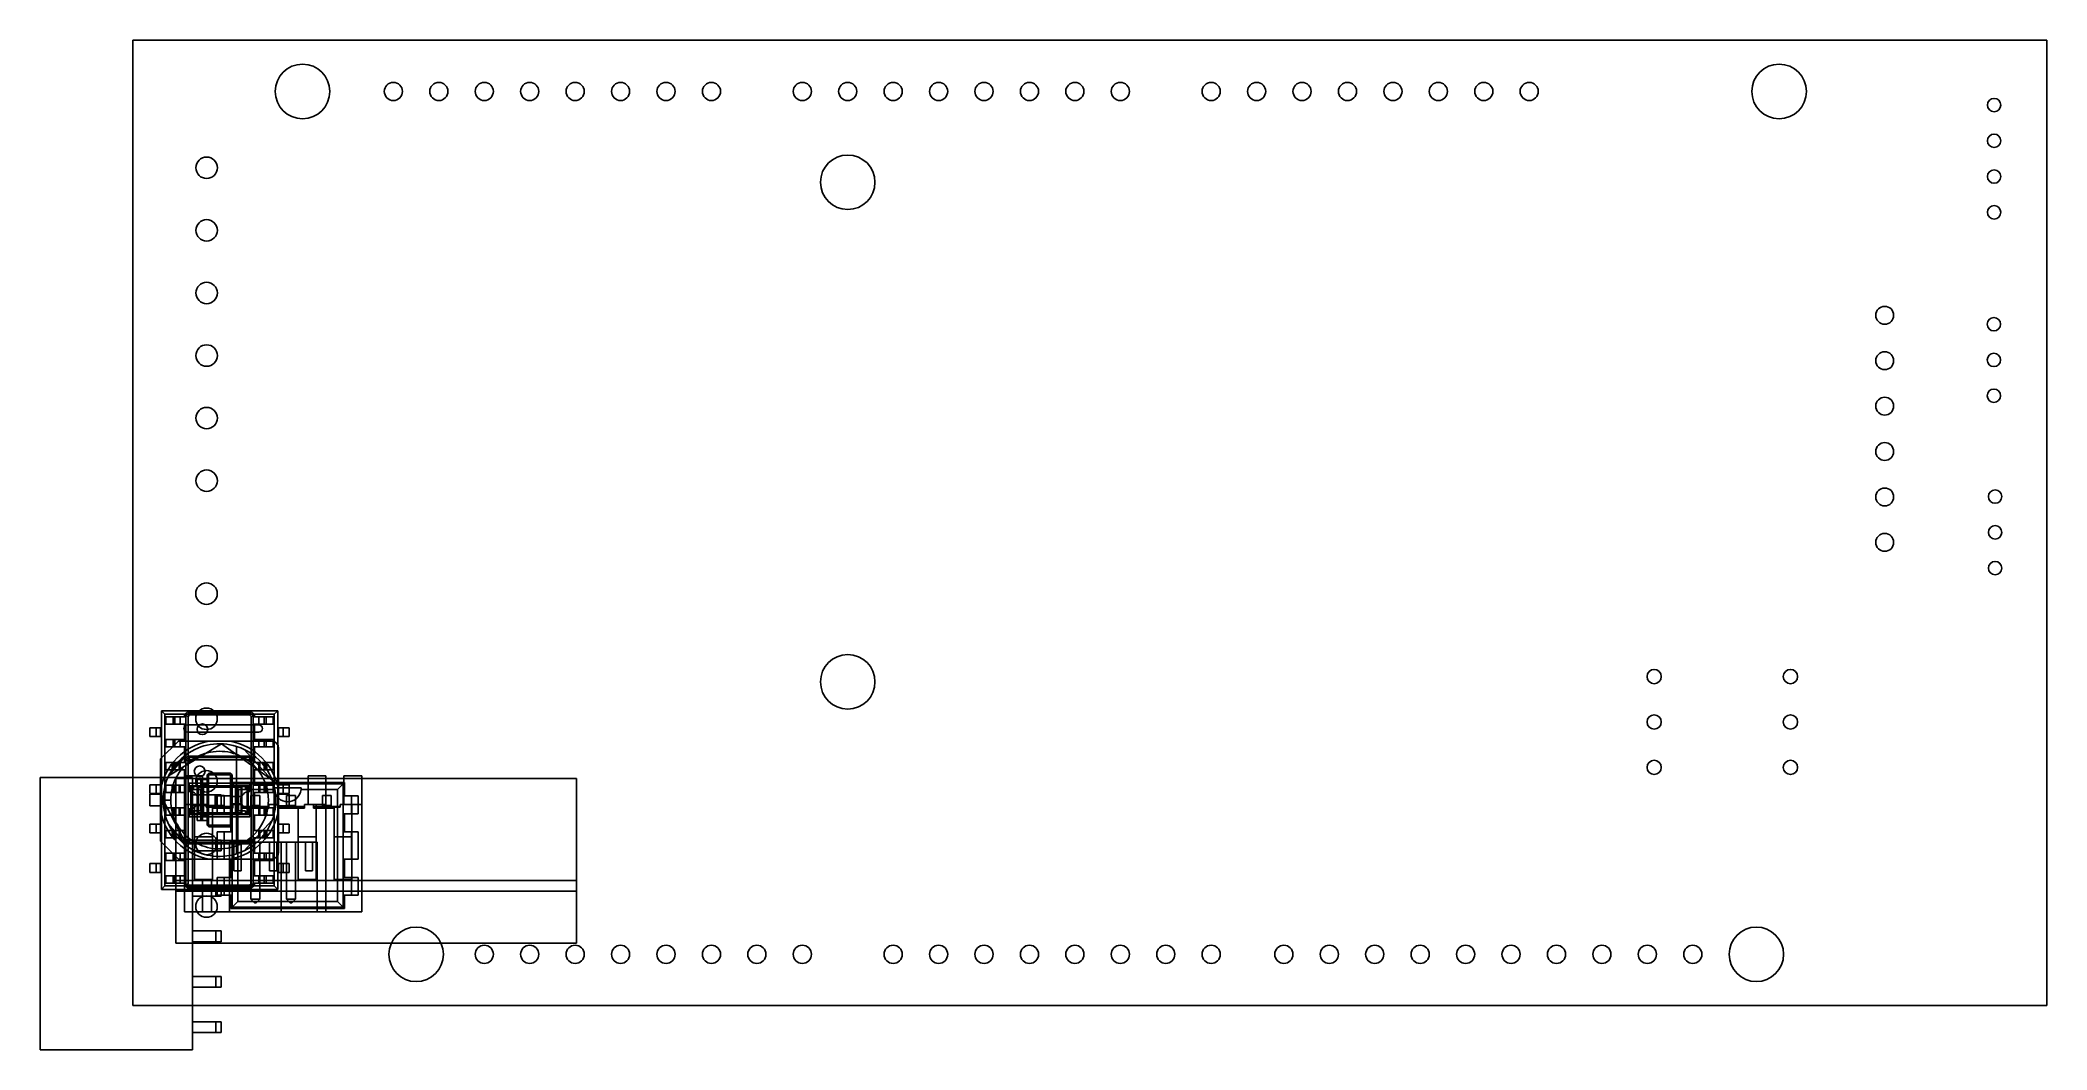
# Model space of a CAD drawing. Extents: x -10 to 102, y -14 to 43.
import ezdxf

# ---------------------------------------------------------------- set-up
doc = ezdxf.new("R2010")
doc.units = 0
doc.layers.get('0').update_dxf_attribs({"linetype": 'continuous'})

# ---------------------------------------------------------------- blocks, each defined once
blk = doc.blocks.new('PART__FEATURE001')
at = {"color": 0}
for p, q in [((-1.6, -0.8), (-1.6, 0.8)), ((-1.54, 0.8), (-1.45, 0.8)), ((-1.54, -0.8), (-1.54, 0.8)), ((-1.45, 0.8), (-1, 0.8)), ((-1.45, 0.8), (-1.45, 0.6)), ((-1.45, 0.6), (-1.06, 0.6)), ((-1.06, -0.6), (-1.06, 0.6)), ((-1, 0.8), (-1, 0.6)), ((-1, 0.8), (-0.9, 0.8)), ((-1, 0.6), (-1, -0.6)), ((-0.9, 0.8), (-0.9, -0.8)), ((-0.9, 0.8), (0.9, 0.8)), ((0.9, 0.8), (0.9, -0.8)), ((0.9, 0.8), (1, 0.8)), ((1, 0.8), (1, 0.6)), ((1, 0.8), (1.45, 0.8)), ((1, 0.6), (1, -0.6)), ((1.06, 0.6), (1.45, 0.6)), ((1.06, -0.6), (1.06, 0.6)), ((1.45, 0.8), (1.54, 0.8)), ((1.45, 0.6), (1.45, 0.8)), ((1.54, -0.8), (1.54, 0.8)), ((1.6, -0.8), (1.6, 0.8)), ((-1.54, -0.8), (-1.45, -0.8)), ((-1.06, -0.6), (-1.45, -0.6)), ((-1.45, -0.6), (-1.45, -0.8)), ((-1.45, -0.8), (-1, -0.8)), ((-1, -0.6), (-1, -0.8)), ((-1, -0.8), (-0.9, -0.8)), ((-0.9, -0.8), (0.9, -0.8)), ((0.9, -0.8), (1, -0.8)), ((1, -0.6), (1, -0.8)), ((1, -0.8), (1.45, -0.8)), ((1.45, -0.6), (1.06, -0.6)), ((1.45, -0.8), (1.45, -0.6)), ((1.45, -0.8), (1.54, -0.8))]:
    blk.add_line(p, q, dxfattribs=at)
for points in [[(-1.6, 0.8), (-1.54, 0.8)], [(-1.06, 0.6), (-1, 0.6)], [(1, 0.6), (1.06, 0.6)], [(1.6, 0.8), (1.54, 0.8)], [(-1.6, -0.8), (-1.54, -0.8)], [(-1.06, -0.6), (-1, -0.6)], [(1, -0.6), (1.06, -0.6)], [(1.6, -0.8), (1.54, -0.8)]]:
    blk.add_lwpolyline(points, dxfattribs=at)
blk = doc.blocks.new('PART__FEATURE004')
at = {"color": 0}
for p, q in [((-1.25, 1.15), (-1.05, 1.15)), ((-1.25, 0.75), (-1.25, 1.15)), ((-1.05, 0.75), (-1.05, 1.15)), ((-0.95, 0.75), (-0.95, 1.15)), ((-0.7, 1.41), (-0.6, 1.5)), ((-0.7, 1.15), (-0.7, 1.41)), ((-0.7, 0.75), (-0.7, 1.15)), ((-0.7, 1.15), (-0.68, 1.15)), ((-0.68, 1.39), (-0.59, 1.48)), ((-0.68, 1.15), (-0.68, 1.39)), ((-0.68, 0.75), (-0.68, 1.15)), ((-0.61, 1.36), (-0.56, 1.41)), ((-0.61, -1.36), (-0.61, 1.36)), ((-0.6, 1.5), (0.6, 1.5)), ((-0.59, 1.48), (0.59, 1.48)), ((-0.56, 1.41), (0.56, 1.41)), ((0.56, 1.41), (0.61, 1.36)), ((0.59, 1.48), (0.68, 1.39)), ((0.6, 1.5), (0.7, 1.41)), ((0.61, 1.36), (0.61, -1.36)), ((0.68, 1.39), (0.68, 0.2)), ((0.7, 1.41), (0.7, 0.2)), ((-1.25, 0.75), (-1.05, 0.75)), ((-0.7, -0.75), (-0.7, 0.75)), ((-0.7, 0.75), (-0.68, 0.75)), ((-0.68, -0.75), (-0.68, 0.75)), ((0.68, 0.2), (0.68, -0.2)), ((0.7, 0.2), (0.68, 0.2)), ((0.7, 0.2), (0.7, -0.2)), ((0.95, 0.2), (0.95, -0.2)), ((1.25, 0.2), (1.05, 0.2)), ((1.05, 0.2), (1.05, -0.2)), ((1.25, 0.2), (1.25, -0.2)), ((-1.25, -0.75), (-1.05, -0.75)), ((-1.25, -1.15), (-1.25, -0.75)), ((-1.05, -1.15), (-1.05, -0.75)), ((-0.95, -1.15), (-0.95, -0.75)), ((-0.7, -1.15), (-0.7, -0.75)), ((-0.7, -0.75), (-0.68, -0.75)), ((-0.68, -1.15), (-0.68, -0.75)), ((0.68, -0.2), (0.68, -1.39)), ((0.7, -0.2), (0.68, -0.2)), ((0.7, -0.2), (0.7, -1.41)), ((1.25, -0.2), (1.05, -0.2)), ((-1.25, -1.15), (-1.05, -1.15)), ((-0.7, -1.41), (-0.7, -1.15)), ((-0.7, -1.15), (-0.68, -1.15)), ((-0.6, -1.5), (-0.7, -1.41)), ((-0.68, -1.39), (-0.68, -1.15)), ((-0.59, -1.48), (-0.68, -1.39)), ((-0.56, -1.41), (-0.61, -1.36)), ((0.6, -1.5), (-0.6, -1.5)), ((0.59, -1.48), (-0.59, -1.48)), ((0.56, -1.41), (-0.56, -1.41)), ((0.61, -1.36), (0.56, -1.41)), ((0.68, -1.39), (0.59, -1.48)), ((0.7, -1.41), (0.6, -1.5))]:
    blk.add_line(p, q, dxfattribs=at)
for points in [[(-1.05, 1.15), (-0.95, 1.15)], [(-0.95, 1.15), (-0.7, 1.15)], [(-0.7, 1.41), (-0.68, 1.39)], [(-0.68, 1.39), (-0.61, 1.36)], [(-0.6, 1.5), (-0.59, 1.48)], [(-0.59, 1.48), (-0.56, 1.41)], [(0.59, 1.48), (0.56, 1.41)], [(0.6, 1.5), (0.59, 1.48)], [(0.68, 1.39), (0.61, 1.36)], [(0.7, 1.41), (0.68, 1.39)], [(-1.05, 0.75), (-0.95, 0.75)], [(-0.95, 0.75), (-0.7, 0.75)], [(0.95, 0.2), (0.7, 0.2)], [(1.05, 0.2), (0.95, 0.2)], [(-1.05, -0.75), (-0.95, -0.75)], [(-0.95, -0.75), (-0.7, -0.75)], [(0.95, -0.2), (0.7, -0.2)], [(1.05, -0.2), (0.95, -0.2)], [(-1.05, -1.15), (-0.95, -1.15)], [(-0.95, -1.15), (-0.7, -1.15)], [(-0.7, -1.41), (-0.68, -1.39)], [(-0.68, -1.39), (-0.61, -1.36)], [(-0.6, -1.5), (-0.59, -1.48)], [(-0.59, -1.48), (-0.56, -1.41)], [(0.59, -1.48), (0.56, -1.41)], [(0.6, -1.5), (0.59, -1.48)], [(0.68, -1.39), (0.61, -1.36)], [(0.7, -1.41), (0.68, -1.39)]]:
    blk.add_lwpolyline(points, dxfattribs=at)
blk = doc.blocks.new('PART__FEATURE002')
at = {"color": 0}
for p, q in [((-2.45, 1.2), (-2.45, -4.5)), ((19.95, 1.2), (-2.45, 1.2)), ((19.95, 1.2), (19.95, -4.5)), ((-2.45, -4.5), (-2.45, -5.1)), ((-2.45, -4.5), (19.95, -4.5)), ((-2.45, -5.1), (-2.45, -8)), ((-2.45, -5.1), (19.95, -5.1)), ((19.95, -4.5), (19.95, -5.1)), ((19.95, -5.1), (19.95, -8)), ((19.95, -8), (-2.45, -8))]:
    blk.add_line(p, q, dxfattribs=at)
blk = doc.blocks.new('PART__FEATURE003')
at = {"color": 0}
for p, q in [((-2.45, 1.2), (-2.45, -4.5)), ((19.95, 1.2), (-2.45, 1.2)), ((19.95, 1.2), (19.95, -4.5)), ((-2.45, -4.5), (-2.45, -5.1)), ((-2.45, -4.5), (19.95, -4.5)), ((-2.45, -5.1), (-2.45, -8)), ((-2.45, -5.1), (19.95, -5.1)), ((19.95, -4.5), (19.95, -5.1)), ((19.95, -5.1), (19.95, -8)), ((19.95, -8), (-2.45, -8))]:
    blk.add_line(p, q, dxfattribs=at)
blk = doc.blocks.new('PART__FEATURE008')
at = {"color": 0}
for p, q in [((-1.95, 2.27), (-1.77, 2.45)), ((-1.95, 2.11), (-1.95, 2.27)), ((-1.88, 2.24), (-1.74, 2.38)), ((-1.77, 2.45), (1.77, 2.45)), ((-1.76, 2.18), (-1.68, 2.26)), ((-1.74, 2.38), (1.74, 2.38)), ((-1.68, 2.26), (1.68, 2.26)), ((1.68, 2.26), (1.76, 2.18)), ((1.74, 2.38), (1.88, 2.24)), ((1.77, 2.45), (1.95, 2.27)), ((1.95, 2.27), (1.95, 2.11)), ((-3, 2.11), (-2.65, 2.11)), ((-3, 1.7), (-3, 2.11)), ((-3, 1.7), (-2.65, 1.7)), ((-2.65, 1.7), (-2.65, 2.11)), ((-2.55, 1.7), (-2.55, 2.11)), ((-2.25, 2.11), (-1.95, 2.11)), ((-2.25, 1.7), (-2.25, 2.11)), ((-2.25, 1.7), (-1.95, 1.7)), ((-1.95, 2.11), (-1.88, 2.11)), ((-1.95, 0.84), (-1.95, 1.7)), ((-1.95, 1.7), (-1.88, 1.7)), ((-1.88, 2.11), (-1.88, 2.24)), ((-1.88, 1.7), (-1.88, 2.11)), ((-1.88, 0.84), (-1.88, 1.7)), ((-1.76, -2.18), (-1.76, 2.18)), ((1.76, 2.18), (1.76, -2.18)), ((1.88, 2.24), (1.88, 2.11)), ((1.88, 2.11), (1.88, 1.7)), ((1.95, 2.11), (1.88, 2.11)), ((1.88, 1.7), (1.88, 0.84)), ((1.95, 1.7), (1.88, 1.7)), ((2.25, 2.11), (1.95, 2.11)), ((2.25, 1.7), (1.95, 1.7)), ((1.95, 1.7), (1.95, 0.84)), ((2.25, 2.11), (2.25, 1.7)), ((2.55, 2.11), (2.55, 1.7)), ((2.55, 2.11), (2.55, 1.7)), ((3, 2.11), (2.65, 2.11)), ((2.65, 2.11), (2.65, 1.7)), ((3, 1.7), (2.65, 1.7)), ((3, 2.11), (3, 1.7)), ((-3, 0.84), (-2.65, 0.84)), ((-3, 0.43), (-3, 0.84)), ((-3, 0.43), (-2.65, 0.43)), ((-2.65, 0.43), (-2.65, 0.84)), ((-2.55, 0.43), (-2.55, 0.84)), ((-2.25, 0.84), (-1.95, 0.84)), ((-2.25, 0.43), (-2.25, 0.84)), ((-2.25, 0.43), (-1.95, 0.43)), ((-1.95, 0.84), (-1.88, 0.84)), ((-1.95, -0.43), (-1.95, 0.43)), ((-1.95, 0.43), (-1.88, 0.43)), ((-1.88, 0.43), (-1.88, 0.84)), ((-1.88, -0.43), (-1.88, 0.43)), ((1.88, 0.84), (1.88, 0.43)), ((1.95, 0.84), (1.88, 0.84)), ((1.88, 0.43), (1.88, -0.43)), ((1.95, 0.43), (1.88, 0.43)), ((2.25, 0.84), (1.95, 0.84)), ((1.95, 0.43), (1.95, -0.43)), ((2.25, 0.43), (1.95, 0.43)), ((2.25, 0.84), (2.25, 0.43)), ((2.55, 0.84), (2.55, 0.43)), ((3, 0.84), (2.65, 0.84)), ((2.65, 0.84), (2.65, 0.43)), ((3, 0.43), (2.65, 0.43)), ((3, 0.84), (3, 0.43)), ((-3, -0.43), (-2.65, -0.43)), ((-3, -0.84), (-3, -0.43)), ((-3, -0.84), (-2.65, -0.84)), ((-2.65, -0.84), (-2.65, -0.43)), ((-2.55, -0.84), (-2.55, -0.43)), ((-2.25, -0.43), (-1.95, -0.43)), ((-2.25, -0.84), (-2.25, -0.43)), ((-2.25, -0.84), (-1.95, -0.84)), ((-1.95, -0.43), (-1.88, -0.43)), ((-1.95, -1.7), (-1.95, -0.84)), ((-1.95, -0.84), (-1.88, -0.84)), ((-1.88, -0.84), (-1.88, -0.43)), ((-1.88, -1.7), (-1.88, -0.84)), ((1.88, -0.43), (1.88, -0.84)), ((1.95, -0.43), (1.88, -0.43)), ((1.88, -0.84), (1.88, -1.7)), ((1.95, -0.84), (1.88, -0.84)), ((2.25, -0.43), (1.95, -0.43)), ((1.95, -0.84), (1.95, -1.7)), ((2.25, -0.84), (1.95, -0.84)), ((2.25, -0.43), (2.25, -0.84)), ((2.55, -0.43), (2.55, -0.84)), ((3, -0.43), (2.65, -0.43)), ((2.65, -0.43), (2.65, -0.84)), ((3, -0.84), (2.65, -0.84)), ((3, -0.43), (3, -0.84)), ((-3, -1.7), (-2.65, -1.7)), ((-3, -2.11), (-3, -1.7)), ((-3, -2.11), (-2.65, -2.11)), ((-2.65, -2.11), (-2.65, -1.7)), ((-2.55, -2.11), (-2.55, -1.7)), ((-2.25, -1.7), (-1.95, -1.7)), ((-2.25, -2.11), (-2.25, -1.7)), ((-2.25, -2.11), (-1.95, -2.11)), ((-1.95, -1.7), (-1.88, -1.7)), ((-1.95, -2.27), (-1.95, -2.11)), ((-1.95, -2.11), (-1.88, -2.11)), ((-1.88, -2.11), (-1.88, -1.7)), ((-1.88, -2.24), (-1.88, -2.11)), ((-1.74, -2.38), (-1.88, -2.24)), ((-1.68, -2.26), (-1.76, -2.18)), ((1.76, -2.18), (1.68, -2.26)), ((1.88, -2.24), (1.74, -2.38)), ((1.88, -1.7), (1.88, -2.11)), ((1.95, -1.7), (1.88, -1.7)), ((1.88, -2.11), (1.88, -2.24)), ((1.95, -2.11), (1.88, -2.11)), ((2.25, -1.7), (1.95, -1.7)), ((1.95, -2.11), (1.95, -2.27)), ((2.25, -2.11), (1.95, -2.11)), ((2.25, -1.7), (2.25, -2.11)), ((2.55, -1.7), (2.55, -2.11)), ((2.55, -1.7), (2.55, -2.11)), ((3, -1.7), (2.65, -1.7)), ((2.65, -1.7), (2.65, -2.11)), ((3, -2.11), (2.65, -2.11)), ((3, -1.7), (3, -2.11)), ((-1.77, -2.45), (-1.95, -2.27)), ((1.77, -2.45), (-1.77, -2.45)), ((1.74, -2.38), (-1.74, -2.38)), ((1.68, -2.26), (-1.68, -2.26)), ((1.95, -2.27), (1.77, -2.45))]:
    blk.add_line(p, q, dxfattribs=at)
for points in [[(-1.95, 2.27), (-1.88, 2.24)], [(-1.77, 2.45), (-1.74, 2.38)], [(-1.74, 2.38), (-1.68, 2.26)], [(1.74, 2.38), (1.68, 2.26)], [(1.77, 2.45), (1.74, 2.38)], [(1.95, 2.27), (1.88, 2.24)], [(-2.65, 2.11), (-2.55, 2.11)], [(-2.65, 1.7), (-2.55, 1.7)], [(-2.55, 2.11), (-2.25, 2.11)], [(-2.55, 1.7), (-2.25, 1.7)], [(-1.88, 2.24), (-1.76, 2.18)], [(1.88, 2.24), (1.76, 2.18)], [(2.55, 2.11), (2.25, 2.11)], [(2.55, 1.7), (2.25, 1.7)], [(2.65, 2.11), (2.55, 2.11)], [(2.65, 1.7), (2.55, 1.7)], [(-2.65, 0.84), (-2.55, 0.84)], [(-2.65, 0.43), (-2.55, 0.43)], [(-2.55, 0.84), (-2.25, 0.84)], [(-2.55, 0.43), (-2.25, 0.43)], [(2.55, 0.84), (2.25, 0.84)], [(2.55, 0.43), (2.25, 0.43)], [(2.65, 0.84), (2.55, 0.84)], [(2.65, 0.43), (2.55, 0.43)], [(-2.65, -0.43), (-2.55, -0.43)], [(-2.65, -0.84), (-2.55, -0.84)], [(-2.55, -0.43), (-2.25, -0.43)], [(-2.55, -0.84), (-2.25, -0.84)], [(2.55, -0.43), (2.25, -0.43)], [(2.55, -0.84), (2.25, -0.84)], [(2.65, -0.43), (2.55, -0.43)], [(2.65, -0.84), (2.55, -0.84)], [(-2.65, -1.7), (-2.55, -1.7)], [(-2.65, -2.11), (-2.55, -2.11)], [(-2.55, -1.7), (-2.25, -1.7)], [(-2.55, -2.11), (-2.25, -2.11)], [(-1.95, -2.27), (-1.88, -2.24)], [(-1.88, -2.24), (-1.76, -2.18)], [(1.88, -2.24), (1.76, -2.18)], [(1.95, -2.27), (1.88, -2.24)], [(2.55, -1.7), (2.25, -1.7)], [(2.55, -2.11), (2.25, -2.11)], [(2.65, -1.7), (2.55, -1.7)], [(2.65, -2.11), (2.55, -2.11)], [(-1.77, -2.45), (-1.74, -2.38)], [(-1.74, -2.38), (-1.68, -2.26)], [(1.74, -2.38), (1.68, -2.26)], [(1.77, -2.45), (1.74, -2.38)]]:
    blk.add_lwpolyline(points, dxfattribs=at)
blk.add_circle((-1.11, 1.61), 0.3, dxfattribs=at)
blk = doc.blocks.new('PART__FEATURE')
at = {"color": 0}
for p, q in [((-1.6, -0.8), (-1.6, 0.8)), ((-1.6, -0.8), (-1.6, 0.8)), ((-1.545, 0.8), (-1.255, 0.8)), ((-1.545, -0.8), (-1.545, 0.8)), ((-1.255, -0.8), (-1.255, 0.8)), ((-1.2, -0.8), (-1.2, 0.8)), ((-1.2, 0.8), (1.2, 0.8)), ((1.2, -0.8), (1.2, 0.8)), ((1.255, 0.8), (1.545, 0.8)), ((1.255, -0.8), (1.255, 0.8)), ((1.545, -0.8), (1.545, 0.8)), ((1.6, -0.8), (1.6, 0.8)), ((1.6, -0.8), (1.6, 0.8)), ((-1.545, -0.8), (-1.255, -0.8)), ((-1.2, -0.8), (1.2, -0.8)), ((1.255, -0.8), (1.545, -0.8))]:
    blk.add_line(p, q, dxfattribs=at)
for points in [[(-1.6, 0.8), (-1.545, 0.8)], [(-1.2, 0.8), (-1.255, 0.8)], [(1.2, 0.8), (1.255, 0.8)], [(1.6, 0.8), (1.545, 0.8)], [(-1.6, -0.8), (-1.545, -0.8)], [(-1.2, -0.8), (-1.255, -0.8)], [(1.2, -0.8), (1.255, -0.8)], [(1.6, -0.8), (1.545, -0.8)]]:
    blk.add_lwpolyline(points, dxfattribs=at)
blk = doc.blocks.new('PART__FEATURE006')
at = {"color": 0}
for p, q in [((-10.03, -13.97), (-10.03, 1.27)), ((-1.52, 1.27), (-10.03, 1.27)), ((-1.52, -13.97), (-1.52, 1.27)), ((-0.2, 0.3), (-1.52, 0.3)), ((-0.2, -0.3), (-0.2, 0.3)), ((0.1, -0.3), (0.1, 0.3)), ((-1.52, -0.3), (-0.2, -0.3)), ((-0.2, -2.24), (-1.52, -2.24)), ((-0.2, -2.84), (-0.2, -2.24)), ((0.1, -2.84), (0.1, -2.24)), ((-1.52, -2.84), (-0.2, -2.84)), ((-0.2, -4.78), (-1.52, -4.78)), ((-1.52, -5.38), (-0.2, -5.38)), ((-0.2, -5.38), (-0.2, -4.78)), ((0.1, -5.38), (0.1, -4.78)), ((-0.2, -7.32), (-1.52, -7.32)), ((-0.2, -7.92), (-0.2, -7.32)), ((0.1, -7.92), (0.1, -7.32)), ((-1.52, -7.92), (-0.2, -7.92)), ((-0.2, -9.86), (-1.52, -9.86)), ((-0.2, -10.46), (-0.2, -9.86)), ((0.1, -10.46), (0.1, -9.86)), ((-1.52, -10.46), (-0.2, -10.46)), ((-0.2, -12.4), (-1.52, -12.4)), ((-1.52, -13), (-0.2, -13)), ((-0.2, -13), (-0.2, -12.4)), ((0.1, -13), (0.1, -12.4)), ((-1.52, -13.97), (-10.03, -13.97))]:
    blk.add_line(p, q, dxfattribs=at)
for points in [[(-0.2, 0.3), (0.1, 0.3)], [(-0.2, -0.3), (0.1, -0.3)], [(-0.2, -2.24), (0.1, -2.24)], [(-0.2, -2.84), (0.1, -2.84)], [(-0.2, -4.78), (0.1, -4.78)], [(-0.2, -5.38), (0.1, -5.38)], [(-0.2, -7.32), (0.1, -7.32)], [(-0.2, -7.92), (0.1, -7.92)], [(-0.2, -9.86), (0.1, -9.86)], [(-0.2, -10.46), (0.1, -10.46)], [(-0.2, -12.4), (0.1, -12.4)], [(-0.2, -13), (0.1, -13)]]:
    blk.add_lwpolyline(points, dxfattribs=at)
blk = doc.blocks.new('PART__FEATURE009')
at = {"color": 0}
for p, q in [((-0.13, -0.76), (-0.13, 0.23)), ((0.25, 0.23), (0.64, 0.23)), ((0.25, -0.76), (0.25, 0.23)), ((6.99, 0.98), (0.64, 0.98)), ((0.64, 0.98), (0.64, 0.23)), ((0.64, 0.23), (0.71, 0.23)), ((6.91, 0.91), (0.71, 0.91)), ((0.71, 0.91), (0.71, 0.23)), ((0.71, 0.23), (0.71, -0.76)), ((3.06, 0.59), (1.03, 0.59)), ((1.03, 0.59), (1.03, -5.67)), ((6.59, 0.59), (4.56, 0.59)), ((6.59, -5.67), (6.59, 0.59)), ((6.91, 0.23), (6.91, 0.91)), ((6.91, -0.76), (6.91, 0.23)), ((6.91, 0.23), (6.99, 0.23)), ((6.99, 0.23), (6.99, 0.98)), ((6.99, 0.23), (7.37, 0.23)), ((7.37, 0.23), (7.37, -0.76)), ((7.75, 0.23), (7.75, -0.76)), ((0.64, -0.76), (0.25, -0.76)), ((0.64, -0.76), (0.64, -1.78)), ((0.71, -0.76), (0.64, -0.76)), ((0.71, -0.76), (0.71, -1.78)), ((6.91, -1.78), (6.91, -0.76)), ((6.99, -0.76), (6.91, -0.76)), ((6.99, -1.78), (6.99, -0.76)), ((7.37, -0.76), (6.99, -0.76)), ((-0.13, -3.3), (-0.13, -1.78)), ((0.25, -1.78), (0.64, -1.78)), ((0.25, -3.3), (0.25, -1.78)), ((0.64, -1.78), (0.71, -1.78)), ((0.71, -1.78), (0.71, -3.3)), ((6.91, -3.3), (6.91, -1.78)), ((6.91, -1.78), (6.99, -1.78)), ((6.99, -1.78), (7.37, -1.78)), ((7.37, -1.78), (7.37, -3.3)), ((7.75, -1.78), (7.75, -3.3)), ((0.64, -3.3), (0.25, -3.3)), ((0.64, -3.3), (0.64, -4.32)), ((0.71, -3.3), (0.64, -3.3)), ((0.71, -3.3), (0.71, -4.32)), ((6.91, -4.32), (6.91, -3.3)), ((6.99, -3.3), (6.91, -3.3)), ((6.99, -4.32), (6.99, -3.3)), ((7.37, -3.3), (6.99, -3.3)), ((-0.13, -5.31), (-0.13, -4.32)), ((0.25, -4.32), (0.64, -4.32)), ((0.25, -5.31), (0.25, -4.32)), ((0.64, -4.32), (0.71, -4.32)), ((0.71, -4.32), (0.71, -5.31)), ((6.91, -5.31), (6.91, -4.32)), ((6.91, -4.32), (6.99, -4.32)), ((6.99, -4.32), (7.37, -4.32)), ((7.37, -4.32), (7.37, -5.31)), ((7.75, -4.32), (7.75, -5.31)), ((0.64, -5.31), (0.25, -5.31)), ((0.64, -5.31), (0.64, -6.07)), ((0.71, -5.31), (0.64, -5.31)), ((0.71, -5.31), (0.71, -5.99)), ((6.91, -5.99), (6.91, -5.31)), ((6.99, -5.31), (6.91, -5.31)), ((6.99, -6.07), (6.99, -5.31)), ((7.37, -5.31), (6.99, -5.31)), ((0.64, -6.07), (6.99, -6.07)), ((0.71, -5.99), (6.91, -5.99)), ((1.03, -5.67), (6.59, -5.67))]:
    blk.add_line(p, q, dxfattribs=at)
for points in [[(0.25, 0.23), (-0.13, 0.23)], [(0.64, 0.98), (0.71, 0.91)], [(0.71, 0.91), (1.03, 0.59)], [(3.06, 0.69), (3.06, 0.59)], [(3.06, 0.69), (4.56, 0.69)], [(4.56, 0.69), (4.56, 0.59)], [(6.91, 0.91), (6.59, 0.59)], [(6.99, 0.98), (6.91, 0.91)], [(7.75, 0.23), (7.37, 0.23)], [(0.25, -0.76), (-0.13, -0.76)], [(7.75, -0.76), (7.37, -0.76)], [(0.25, -1.78), (-0.13, -1.78)], [(7.37, -1.78), (7.75, -1.78)], [(0.25, -3.3), (-0.13, -3.3)], [(7.37, -3.3), (7.75, -3.3)], [(-0.13, -4.32), (0.25, -4.32)], [(7.37, -4.32), (7.75, -4.32)], [(-0.13, -5.31), (0.25, -5.31)], [(7.37, -5.31), (7.75, -5.31)], [(0.64, -6.07), (0.71, -5.99)], [(0.71, -5.99), (1.03, -5.67)], [(6.91, -5.99), (6.59, -5.67)], [(6.99, -6.07), (6.91, -5.99)]]:
    blk.add_lwpolyline(points, dxfattribs=at)
for start, end in [(177.6098, 179.1832), (-174.2608, -90), (-90, -5.7392), (0.8168, 2.3902)]:
    blk.add_arc((3.81, 0.66), 0.75, start, end, dxfattribs=at)
blk = doc.blocks.new('PART__FEATURE005')
at = {"color": 0}
for p, q in [((-1.25, 1.15), (-1.05, 1.15)), ((-1.25, 0.75), (-1.25, 1.15)), ((-1.05, 0.75), (-1.05, 1.15)), ((-0.95, 0.75), (-0.95, 1.15)), ((-0.7, 1.41), (-0.6, 1.5)), ((-0.7, 1.15), (-0.7, 1.41)), ((-0.7, 0.75), (-0.7, 1.15)), ((-0.7, 1.15), (-0.68, 1.15)), ((-0.68, 1.39), (-0.59, 1.48)), ((-0.68, 1.15), (-0.68, 1.39)), ((-0.68, 0.75), (-0.68, 1.15)), ((-0.61, 1.36), (-0.56, 1.41)), ((-0.61, -1.36), (-0.61, 1.36)), ((-0.6, 1.5), (0.6, 1.5)), ((-0.59, 1.48), (0.59, 1.48)), ((-0.56, 1.41), (0.56, 1.41)), ((0.56, 1.41), (0.61, 1.36)), ((0.59, 1.48), (0.68, 1.39)), ((0.6, 1.5), (0.7, 1.41)), ((0.61, 1.36), (0.61, -1.36)), ((0.68, 1.39), (0.68, 0.2)), ((0.7, 1.41), (0.7, 0.2)), ((-1.25, 0.75), (-1.05, 0.75)), ((-0.7, -0.75), (-0.7, 0.75)), ((-0.7, 0.75), (-0.68, 0.75)), ((-0.68, -0.75), (-0.68, 0.75)), ((0.68, 0.2), (0.68, -0.2)), ((0.7, 0.2), (0.68, 0.2)), ((0.7, 0.2), (0.7, -0.2)), ((0.95, 0.2), (0.95, -0.2)), ((1.25, 0.2), (1.05, 0.2)), ((1.05, 0.2), (1.05, -0.2)), ((1.25, 0.2), (1.25, -0.2)), ((-1.25, -0.75), (-1.05, -0.75)), ((-1.25, -1.15), (-1.25, -0.75)), ((-1.05, -1.15), (-1.05, -0.75)), ((-0.95, -1.15), (-0.95, -0.75)), ((-0.7, -1.15), (-0.7, -0.75)), ((-0.7, -0.75), (-0.68, -0.75)), ((-0.68, -1.15), (-0.68, -0.75)), ((0.68, -0.2), (0.68, -1.39)), ((0.7, -0.2), (0.68, -0.2)), ((0.7, -0.2), (0.7, -1.41)), ((1.25, -0.2), (1.05, -0.2)), ((-1.25, -1.15), (-1.05, -1.15)), ((-0.7, -1.41), (-0.7, -1.15)), ((-0.7, -1.15), (-0.68, -1.15)), ((-0.6, -1.5), (-0.7, -1.41)), ((-0.68, -1.39), (-0.68, -1.15)), ((-0.59, -1.48), (-0.68, -1.39)), ((-0.56, -1.41), (-0.61, -1.36)), ((0.6, -1.5), (-0.6, -1.5)), ((0.59, -1.48), (-0.59, -1.48)), ((0.56, -1.41), (-0.56, -1.41)), ((0.61, -1.36), (0.56, -1.41)), ((0.68, -1.39), (0.59, -1.48)), ((0.7, -1.41), (0.6, -1.5))]:
    blk.add_line(p, q, dxfattribs=at)
for points in [[(-1.05, 1.15), (-0.95, 1.15)], [(-0.95, 1.15), (-0.7, 1.15)], [(-0.7, 1.41), (-0.68, 1.39)], [(-0.68, 1.39), (-0.61, 1.36)], [(-0.6, 1.5), (-0.59, 1.48)], [(-0.59, 1.48), (-0.56, 1.41)], [(0.59, 1.48), (0.56, 1.41)], [(0.6, 1.5), (0.59, 1.48)], [(0.68, 1.39), (0.61, 1.36)], [(0.7, 1.41), (0.68, 1.39)], [(-1.05, 0.75), (-0.95, 0.75)], [(-0.95, 0.75), (-0.7, 0.75)], [(0.95, 0.2), (0.7, 0.2)], [(1.05, 0.2), (0.95, 0.2)], [(-1.05, -0.75), (-0.95, -0.75)], [(-0.95, -0.75), (-0.7, -0.75)], [(0.95, -0.2), (0.7, -0.2)], [(1.05, -0.2), (0.95, -0.2)], [(-1.05, -1.15), (-0.95, -1.15)], [(-0.95, -1.15), (-0.7, -1.15)], [(-0.7, -1.41), (-0.68, -1.39)], [(-0.68, -1.39), (-0.61, -1.36)], [(-0.6, -1.5), (-0.59, -1.48)], [(-0.59, -1.48), (-0.56, -1.41)], [(0.59, -1.48), (0.56, -1.41)], [(0.6, -1.5), (0.59, -1.48)], [(0.68, -1.39), (0.61, -1.36)], [(0.7, -1.41), (0.68, -1.39)]]:
    blk.add_lwpolyline(points, dxfattribs=at)
blk = doc.blocks.new('PART__FEATURE010')
at = {"color": 0}
for p, q in [((-1.6, -0.8), (-1.6, 0.8)), ((-1.6, -0.8), (-1.6, 0.8)), ((-1.545, 0.8), (-1.255, 0.8)), ((-1.545, -0.8), (-1.545, 0.8)), ((-1.255, -0.8), (-1.255, 0.8)), ((-1.2, -0.8), (-1.2, 0.8)), ((-1.2, 0.8), (1.2, 0.8)), ((1.2, -0.8), (1.2, 0.8)), ((1.255, 0.8), (1.545, 0.8)), ((1.255, -0.8), (1.255, 0.8)), ((1.545, -0.8), (1.545, 0.8)), ((1.6, -0.8), (1.6, 0.8)), ((1.6, -0.8), (1.6, 0.8)), ((-1.545, -0.8), (-1.255, -0.8)), ((-1.2, -0.8), (1.2, -0.8)), ((1.255, -0.8), (1.545, -0.8))]:
    blk.add_line(p, q, dxfattribs=at)
for points in [[(-1.6, 0.8), (-1.545, 0.8)], [(-1.2, 0.8), (-1.255, 0.8)], [(1.2, 0.8), (1.255, 0.8)], [(1.6, 0.8), (1.545, 0.8)], [(-1.6, -0.8), (-1.545, -0.8)], [(-1.2, -0.8), (-1.255, -0.8)], [(1.2, -0.8), (1.255, -0.8)], [(1.6, -0.8), (1.545, -0.8)]]:
    blk.add_lwpolyline(points, dxfattribs=at)
blk = doc.blocks.new('PART__FEATURE007')
at = {"color": 0}
for p, q in [((-3, 4.65), (-2.6, 4.65)), ((-3, 4.24), (-3, 4.65)), ((-2.6, 4.24), (-2.6, 4.65)), ((-2.5, 4.24), (-2.5, 4.65)), ((-2.2, 4.65), (-1.95, 4.65)), ((-2.2, 4.24), (-2.2, 4.65)), ((-1.95, 4.78), (-1.77, 4.95)), ((-1.95, 4.65), (-1.95, 4.78)), ((-1.95, 4.65), (-1.88, 4.65)), ((-1.88, 4.74), (-1.74, 4.88)), ((-1.88, 4.65), (-1.88, 4.74)), ((-1.88, 4.24), (-1.88, 4.65)), ((-1.77, 4.95), (1.77, 4.95)), ((-1.76, 4.68), (-1.68, 4.76)), ((-1.76, -4.68), (-1.76, 4.68)), ((-1.74, 4.88), (1.74, 4.88)), ((-1.68, 4.76), (1.68, 4.76)), ((1.68, 4.76), (1.76, 4.68)), ((1.74, 4.88), (1.88, 4.74)), ((1.76, 4.68), (1.76, -4.68)), ((1.77, 4.95), (1.95, 4.78)), ((1.88, 4.74), (1.88, 4.65)), ((1.88, 4.65), (1.88, 4.24)), ((1.95, 4.65), (1.88, 4.65)), ((1.95, 4.78), (1.95, 4.65)), ((2.2, 4.65), (1.95, 4.65)), ((2.2, 4.65), (2.2, 4.24)), ((2.5, 4.65), (2.5, 4.24)), ((2.5, 4.65), (2.5, 4.24)), ((3, 4.65), (2.6, 4.65)), ((2.6, 4.65), (2.6, 4.24)), ((3, 4.65), (3, 4.24)), ((-3, 4.24), (-2.6, 4.24)), ((-3, 3.38), (-2.6, 3.38)), ((-3, 2.97), (-3, 3.38)), ((-2.6, 2.97), (-2.6, 3.38)), ((-2.5, 2.97), (-2.5, 3.38)), ((-2.2, 4.24), (-1.95, 4.24)), ((-2.2, 3.38), (-1.95, 3.38)), ((-2.2, 2.97), (-2.2, 3.38)), ((-1.95, 3.38), (-1.95, 4.24)), ((-1.95, 4.24), (-1.88, 4.24)), ((-1.95, 3.38), (-1.88, 3.38)), ((-1.88, 3.38), (-1.88, 4.24)), ((-1.88, 2.97), (-1.88, 3.38)), ((1.88, 4.24), (1.88, 3.38)), ((1.95, 4.24), (1.88, 4.24)), ((1.88, 3.38), (1.88, 2.97)), ((1.95, 3.38), (1.88, 3.38)), ((2.2, 4.24), (1.95, 4.24)), ((1.95, 4.24), (1.95, 3.38)), ((2.2, 3.38), (1.95, 3.38)), ((2.2, 3.38), (2.2, 2.97)), ((2.5, 3.38), (2.5, 2.97)), ((2.5, 3.38), (2.5, 2.97)), ((3, 4.24), (2.6, 4.24)), ((3, 3.38), (2.6, 3.38)), ((2.6, 3.38), (2.6, 2.97)), ((3, 3.38), (3, 2.97)), ((-3, 2.97), (-2.6, 2.97)), ((-2.2, 2.97), (-1.95, 2.97)), ((-1.95, 2.11), (-1.95, 2.97)), ((-1.95, 2.97), (-1.88, 2.97)), ((-1.88, 2.11), (-1.88, 2.97)), ((1.88, 2.97), (1.88, 2.11)), ((1.95, 2.97), (1.88, 2.97)), ((1.95, 2.97), (1.95, 2.11)), ((2.2, 2.97), (1.95, 2.97)), ((3, 2.97), (2.6, 2.97)), ((-3, 2.11), (-2.6, 2.11)), ((-3, 1.7), (-3, 2.11)), ((-3, 1.7), (-2.6, 1.7)), ((-2.6, 1.7), (-2.6, 2.11)), ((-2.5, 1.7), (-2.5, 2.11)), ((-2.5, 1.7), (-2.5, 2.11)), ((-2.2, 2.11), (-1.95, 2.11)), ((-2.2, 1.7), (-2.2, 2.11)), ((-2.2, 1.7), (-1.95, 1.7)), ((-1.95, 2.11), (-1.88, 2.11)), ((-1.95, 0.84), (-1.95, 1.7)), ((-1.95, 1.7), (-1.88, 1.7)), ((-1.88, 1.7), (-1.88, 2.11)), ((-1.88, 0.84), (-1.88, 1.7)), ((1.88, 2.11), (1.88, 1.7)), ((1.95, 2.11), (1.88, 2.11)), ((1.88, 1.7), (1.88, 0.84)), ((1.95, 1.7), (1.88, 1.7)), ((2.2, 2.11), (1.95, 2.11)), ((1.95, 1.7), (1.95, 0.84)), ((2.2, 1.7), (1.95, 1.7)), ((2.2, 2.11), (2.2, 1.7)), ((2.5, 2.11), (2.5, 1.7)), ((2.5, 2.11), (2.5, 1.7)), ((3, 2.11), (2.6, 2.11)), ((2.6, 2.11), (2.6, 1.7)), ((3, 1.7), (2.6, 1.7)), ((3, 2.11), (3, 1.7)), ((-3, 0.84), (-2.6, 0.84)), ((-3, 0.43), (-3, 0.84)), ((-3, 0.43), (-2.6, 0.43)), ((-2.6, 0.43), (-2.6, 0.84)), ((-2.5, 0.43), (-2.5, 0.84)), ((-2.5, 0.43), (-2.5, 0.84)), ((-2.2, 0.84), (-1.95, 0.84)), ((-2.2, 0.43), (-2.2, 0.84)), ((-2.2, 0.43), (-1.95, 0.43)), ((-1.95, 0.84), (-1.88, 0.84)), ((-1.95, -0.43), (-1.95, 0.43)), ((-1.95, 0.43), (-1.88, 0.43)), ((-1.88, 0.43), (-1.88, 0.84)), ((-1.88, -0.43), (-1.88, 0.43)), ((1.88, 0.84), (1.88, 0.43)), ((1.95, 0.84), (1.88, 0.84)), ((1.88, 0.43), (1.88, -0.43)), ((1.95, 0.43), (1.88, 0.43)), ((2.2, 0.84), (1.95, 0.84)), ((1.95, 0.43), (1.95, -0.43)), ((2.2, 0.43), (1.95, 0.43)), ((2.2, 0.84), (2.2, 0.43)), ((2.5, 0.84), (2.5, 0.43)), ((2.5, 0.84), (2.5, 0.43)), ((3, 0.84), (2.6, 0.84)), ((2.6, 0.84), (2.6, 0.43)), ((3, 0.43), (2.6, 0.43)), ((3, 0.84), (3, 0.43)), ((-3, -0.43), (-2.6, -0.43)), ((-3, -0.84), (-3, -0.43)), ((-3, -0.84), (-2.6, -0.84)), ((-2.6, -0.84), (-2.6, -0.43)), ((-2.5, -0.84), (-2.5, -0.43)), ((-2.5, -0.84), (-2.5, -0.43)), ((-2.2, -0.43), (-1.95, -0.43)), ((-2.2, -0.84), (-2.2, -0.43)), ((-2.2, -0.84), (-1.95, -0.84)), ((-1.95, -0.43), (-1.88, -0.43)), ((-1.95, -1.7), (-1.95, -0.84)), ((-1.95, -0.84), (-1.88, -0.84)), ((-1.88, -0.84), (-1.88, -0.43)), ((-1.88, -1.7), (-1.88, -0.84)), ((1.88, -0.43), (1.88, -0.84)), ((1.95, -0.43), (1.88, -0.43)), ((1.88, -0.84), (1.88, -1.7)), ((1.95, -0.84), (1.88, -0.84)), ((2.2, -0.43), (1.95, -0.43)), ((1.95, -0.84), (1.95, -1.7)), ((2.2, -0.84), (1.95, -0.84)), ((2.2, -0.43), (2.2, -0.84)), ((2.5, -0.43), (2.5, -0.84)), ((2.5, -0.43), (2.5, -0.84)), ((3, -0.43), (2.6, -0.43)), ((2.6, -0.43), (2.6, -0.84)), ((3, -0.84), (2.6, -0.84)), ((3, -0.43), (3, -0.84)), ((-3, -1.7), (-2.6, -1.7)), ((-3, -2.11), (-3, -1.7)), ((-3, -2.11), (-2.6, -2.11)), ((-2.6, -2.11), (-2.6, -1.7)), ((-2.5, -2.11), (-2.5, -1.7)), ((-2.5, -2.11), (-2.5, -1.7)), ((-2.2, -1.7), (-1.95, -1.7)), ((-2.2, -2.11), (-2.2, -1.7)), ((-2.2, -2.11), (-1.95, -2.11)), ((-1.95, -1.7), (-1.88, -1.7)), ((-1.95, -2.97), (-1.95, -2.11)), ((-1.95, -2.11), (-1.88, -2.11)), ((-1.88, -2.11), (-1.88, -1.7)), ((-1.88, -2.97), (-1.88, -2.11)), ((1.88, -1.7), (1.88, -2.11)), ((1.95, -1.7), (1.88, -1.7)), ((1.88, -2.11), (1.88, -2.97)), ((1.95, -2.11), (1.88, -2.11)), ((2.2, -1.7), (1.95, -1.7)), ((1.95, -2.11), (1.95, -2.97)), ((2.2, -2.11), (1.95, -2.11)), ((2.2, -1.7), (2.2, -2.11)), ((2.5, -1.7), (2.5, -2.11)), ((3, -1.7), (2.6, -1.7)), ((2.6, -1.7), (2.6, -2.11)), ((3, -2.11), (2.6, -2.11)), ((3, -1.7), (3, -2.11)), ((-3, -2.97), (-2.6, -2.97)), ((-3, -3.38), (-3, -2.97)), ((-2.6, -3.38), (-2.6, -2.97)), ((-2.5, -3.38), (-2.5, -2.97)), ((-2.5, -3.38), (-2.5, -2.97)), ((-2.2, -2.97), (-1.95, -2.97)), ((-2.2, -3.38), (-2.2, -2.97)), ((-1.95, -2.97), (-1.88, -2.97)), ((-1.88, -3.38), (-1.88, -2.97)), ((1.88, -2.97), (1.88, -3.38)), ((1.95, -2.97), (1.88, -2.97)), ((2.2, -2.97), (1.95, -2.97)), ((2.2, -2.97), (2.2, -3.38)), ((2.5, -2.97), (2.5, -3.38)), ((3, -2.97), (2.6, -2.97)), ((2.6, -2.97), (2.6, -3.38)), ((3, -2.97), (3, -3.38)), ((-3, -3.38), (-2.6, -3.38)), ((-3, -4.24), (-2.6, -4.24)), ((-3, -4.65), (-3, -4.24)), ((-2.6, -4.65), (-2.6, -4.24)), ((-2.5, -4.65), (-2.5, -4.24)), ((-2.5, -4.65), (-2.5, -4.24)), ((-2.2, -3.38), (-1.95, -3.38)), ((-2.2, -4.24), (-1.95, -4.24)), ((-2.2, -4.65), (-2.2, -4.24)), ((-1.95, -4.24), (-1.95, -3.38)), ((-1.95, -3.38), (-1.88, -3.38)), ((-1.95, -4.24), (-1.88, -4.24)), ((-1.88, -4.24), (-1.88, -3.38)), ((-1.88, -4.65), (-1.88, -4.24)), ((1.88, -3.38), (1.88, -4.24)), ((1.95, -3.38), (1.88, -3.38)), ((1.88, -4.24), (1.88, -4.65)), ((1.95, -4.24), (1.88, -4.24)), ((1.95, -3.38), (1.95, -4.24)), ((2.2, -3.38), (1.95, -3.38)), ((2.2, -4.24), (1.95, -4.24)), ((2.2, -4.24), (2.2, -4.65)), ((2.5, -4.24), (2.5, -4.65)), ((3, -3.38), (2.6, -3.38)), ((3, -4.24), (2.6, -4.24)), ((2.6, -4.24), (2.6, -4.65)), ((3, -4.24), (3, -4.65)), ((-3, -4.65), (-2.6, -4.65)), ((-2.2, -4.65), (-1.95, -4.65)), ((-1.95, -4.78), (-1.95, -4.65)), ((-1.95, -4.65), (-1.88, -4.65)), ((-1.77, -4.95), (-1.95, -4.78)), ((-1.88, -4.74), (-1.88, -4.65)), ((-1.74, -4.88), (-1.88, -4.74)), ((1.77, -4.95), (-1.77, -4.95)), ((-1.68, -4.76), (-1.76, -4.68)), ((1.74, -4.88), (-1.74, -4.88)), ((1.68, -4.76), (-1.68, -4.76)), ((1.76, -4.68), (1.68, -4.76)), ((1.88, -4.74), (1.74, -4.88)), ((1.95, -4.78), (1.77, -4.95)), ((1.88, -4.65), (1.88, -4.74)), ((1.95, -4.65), (1.88, -4.65)), ((1.95, -4.65), (1.95, -4.78)), ((2.2, -4.65), (1.95, -4.65)), ((3, -4.65), (2.6, -4.65))]:
    blk.add_line(p, q, dxfattribs=at)
for points in [[(-2.6, 4.65), (-2.5, 4.65)], [(-2.5, 4.65), (-2.2, 4.65)], [(-1.95, 4.78), (-1.88, 4.74)], [(-1.88, 4.74), (-1.76, 4.68)], [(-1.77, 4.95), (-1.74, 4.88)], [(-1.74, 4.88), (-1.68, 4.76)], [(1.74, 4.88), (1.68, 4.76)], [(1.77, 4.95), (1.74, 4.88)], [(1.88, 4.74), (1.76, 4.68)], [(1.95, 4.78), (1.88, 4.74)], [(2.5, 4.65), (2.2, 4.65)], [(2.6, 4.65), (2.5, 4.65)], [(-2.6, 4.24), (-2.5, 4.24)], [(-2.6, 3.38), (-2.5, 3.38)], [(-2.5, 4.24), (-2.2, 4.24)], [(-2.5, 3.38), (-2.2, 3.38)], [(2.5, 4.24), (2.2, 4.24)], [(2.5, 3.38), (2.2, 3.38)], [(2.6, 4.24), (2.5, 4.24)], [(2.6, 3.38), (2.5, 3.38)], [(-2.6, 2.97), (-2.5, 2.97)], [(-2.5, 2.97), (-2.2, 2.97)], [(2.5, 2.97), (2.2, 2.97)], [(2.6, 2.97), (2.5, 2.97)], [(-2.6, 2.11), (-2.5, 2.11)], [(-2.6, 1.7), (-2.5, 1.7)], [(-2.5, 2.11), (-2.2, 2.11)], [(-2.5, 1.7), (-2.2, 1.7)], [(2.5, 2.11), (2.2, 2.11)], [(2.5, 1.7), (2.2, 1.7)], [(2.6, 2.11), (2.5, 2.11)], [(2.6, 1.7), (2.5, 1.7)], [(-2.6, 0.84), (-2.5, 0.84)], [(-2.6, 0.43), (-2.5, 0.43)], [(-2.5, 0.84), (-2.2, 0.84)], [(-2.5, 0.43), (-2.2, 0.43)], [(2.5, 0.84), (2.2, 0.84)], [(2.5, 0.43), (2.2, 0.43)], [(2.6, 0.84), (2.5, 0.84)], [(2.6, 0.43), (2.5, 0.43)], [(-2.6, -0.43), (-2.5, -0.43)], [(-2.6, -0.84), (-2.5, -0.84)], [(-2.5, -0.43), (-2.2, -0.43)], [(-2.5, -0.84), (-2.2, -0.84)], [(2.5, -0.43), (2.2, -0.43)], [(2.5, -0.84), (2.2, -0.84)], [(2.6, -0.43), (2.5, -0.43)], [(2.6, -0.84), (2.5, -0.84)], [(-2.6, -1.7), (-2.5, -1.7)], [(-2.6, -2.11), (-2.5, -2.11)], [(-2.5, -1.7), (-2.2, -1.7)], [(-2.5, -2.11), (-2.2, -2.11)], [(2.5, -1.7), (2.2, -1.7)], [(2.5, -2.11), (2.2, -2.11)], [(2.6, -1.7), (2.5, -1.7)], [(2.6, -2.11), (2.5, -2.11)], [(-2.6, -2.97), (-2.5, -2.97)], [(-2.5, -2.97), (-2.2, -2.97)], [(2.5, -2.97), (2.2, -2.97)], [(2.6, -2.97), (2.5, -2.97)], [(-2.6, -3.38), (-2.5, -3.38)], [(-2.6, -4.24), (-2.5, -4.24)], [(-2.5, -3.38), (-2.2, -3.38)], [(-2.5, -4.24), (-2.2, -4.24)], [(2.5, -3.38), (2.2, -3.38)], [(2.5, -4.24), (2.2, -4.24)], [(2.6, -3.38), (2.5, -3.38)], [(2.6, -4.24), (2.5, -4.24)], [(-2.6, -4.65), (-2.5, -4.65)], [(-2.5, -4.65), (-2.2, -4.65)], [(-1.95, -4.78), (-1.88, -4.74)], [(-1.88, -4.74), (-1.76, -4.68)], [(-1.77, -4.95), (-1.74, -4.88)], [(-1.74, -4.88), (-1.68, -4.76)], [(1.74, -4.88), (1.68, -4.76)], [(1.77, -4.95), (1.74, -4.88)], [(1.88, -4.74), (1.76, -4.68)], [(1.95, -4.78), (1.88, -4.74)], [(2.5, -4.65), (2.2, -4.65)], [(2.6, -4.65), (2.5, -4.65)]]:
    blk.add_lwpolyline(points, dxfattribs=at)
blk.add_circle((-0.96, 3.96), 0.3, dxfattribs=at)
blk = doc.blocks.new('PART__FEATURE047')
at = {"color": 0}
for p, q in [((-1.6, 0.8), (-1.2, 0.8)), ((-1.6, -0.76), (-1.6, 0.76)), ((-1.6, 0.76), (-1.2, 0.76)), ((-1.2, -0.76), (-1.2, 0.76)), ((-1.2, 0.76), (1.2, 0.76)), ((-1.2, 0.72), (1.2, 0.72)), ((1.2, 0.8), (1.6, 0.8)), ((1.2, -0.76), (1.2, 0.76)), ((1.2, 0.76), (1.6, 0.76)), ((1.6, -0.76), (1.6, 0.76)), ((-1.6, -0.76), (-1.2, -0.76)), ((-1.6, -0.8), (-1.2, -0.8)), ((-1.2, -0.72), (1.2, -0.72)), ((-1.2, -0.76), (1.2, -0.76)), ((1.2, -0.76), (1.6, -0.76)), ((1.2, -0.8), (1.6, -0.8))]:
    blk.add_line(p, q, dxfattribs=at)
for points in [[(-1.6, 0.8), (-1.6, 0.76)], [(-1.2, 0.8), (-1.2, 0.76)], [(1.2, 0.8), (1.2, 0.76)], [(1.6, 0.8), (1.6, 0.76)], [(-1.6, -0.8), (-1.6, -0.76)], [(-1.2, -0.8), (-1.2, -0.76)], [(1.2, -0.8), (1.2, -0.76)], [(1.6, -0.8), (1.6, -0.76)]]:
    blk.add_lwpolyline(points, dxfattribs=at)
blk = doc.blocks.new('PART__FEATURE037')
at = {"color": 0}
for p, q in [((-1.6, -0.8), (-1.6, 0.8)), ((-1.54, 0.8), (-1.45, 0.8)), ((-1.54, -0.8), (-1.54, 0.8)), ((-1.45, 0.8), (-1, 0.8)), ((-1.45, 0.8), (-1.45, 0.6)), ((-1.45, 0.6), (-1.06, 0.6)), ((-1.06, -0.6), (-1.06, 0.6)), ((-1, 0.8), (-1, 0.6)), ((-1, 0.8), (-0.9, 0.8)), ((-1, 0.6), (-1, -0.6)), ((-0.9, 0.8), (-0.9, -0.8)), ((-0.9, 0.8), (0.9, 0.8)), ((0.9, 0.8), (0.9, -0.8)), ((0.9, 0.8), (1, 0.8)), ((1, 0.8), (1, 0.6)), ((1, 0.8), (1.45, 0.8)), ((1, 0.6), (1, -0.6)), ((1.06, 0.6), (1.45, 0.6)), ((1.06, -0.6), (1.06, 0.6)), ((1.45, 0.8), (1.54, 0.8)), ((1.45, 0.6), (1.45, 0.8)), ((1.54, -0.8), (1.54, 0.8)), ((1.6, -0.8), (1.6, 0.8)), ((-1.54, -0.8), (-1.45, -0.8)), ((-1.06, -0.6), (-1.45, -0.6)), ((-1.45, -0.6), (-1.45, -0.8)), ((-1.45, -0.8), (-1, -0.8)), ((-1, -0.6), (-1, -0.8)), ((-1, -0.8), (-0.9, -0.8)), ((-0.9, -0.8), (0.9, -0.8)), ((0.9, -0.8), (1, -0.8)), ((1, -0.6), (1, -0.8)), ((1, -0.8), (1.45, -0.8)), ((1.45, -0.6), (1.06, -0.6)), ((1.45, -0.8), (1.45, -0.6)), ((1.45, -0.8), (1.54, -0.8))]:
    blk.add_line(p, q, dxfattribs=at)
for points in [[(-1.6, 0.8), (-1.54, 0.8)], [(-1.06, 0.6), (-1, 0.6)], [(1, 0.6), (1.06, 0.6)], [(1.6, 0.8), (1.54, 0.8)], [(-1.6, -0.8), (-1.54, -0.8)], [(-1.06, -0.6), (-1, -0.6)], [(1, -0.6), (1.06, -0.6)], [(1.6, -0.8), (1.54, -0.8)]]:
    blk.add_lwpolyline(points, dxfattribs=at)
blk = doc.blocks.new('PART__FEATURE041')
at = {"color": 0}
for p, q in [((-1.6, -0.8), (-1.6, 0.8)), ((-1.54, 0.8), (-1.45, 0.8)), ((-1.54, -0.8), (-1.54, 0.8)), ((-1.45, 0.8), (-1, 0.8)), ((-1.45, 0.8), (-1.45, 0.6)), ((-1.45, 0.6), (-1.06, 0.6)), ((-1.06, -0.6), (-1.06, 0.6)), ((-1, 0.8), (-1, 0.6)), ((-1, 0.8), (-0.9, 0.8)), ((-1, 0.6), (-1, -0.6)), ((-0.9, 0.8), (-0.9, -0.8)), ((-0.9, 0.8), (0.9, 0.8)), ((0.9, 0.8), (0.9, -0.8)), ((0.9, 0.8), (1, 0.8)), ((1, 0.8), (1, 0.6)), ((1, 0.8), (1.45, 0.8)), ((1, 0.6), (1, -0.6)), ((1.06, 0.6), (1.45, 0.6)), ((1.06, -0.6), (1.06, 0.6)), ((1.45, 0.8), (1.54, 0.8)), ((1.45, 0.6), (1.45, 0.8)), ((1.54, -0.8), (1.54, 0.8)), ((1.6, -0.8), (1.6, 0.8)), ((-1.54, -0.8), (-1.45, -0.8)), ((-1.06, -0.6), (-1.45, -0.6)), ((-1.45, -0.6), (-1.45, -0.8)), ((-1.45, -0.8), (-1, -0.8)), ((-1, -0.6), (-1, -0.8)), ((-1, -0.8), (-0.9, -0.8)), ((-0.9, -0.8), (0.9, -0.8)), ((0.9, -0.8), (1, -0.8)), ((1, -0.6), (1, -0.8)), ((1, -0.8), (1.45, -0.8)), ((1.45, -0.6), (1.06, -0.6)), ((1.45, -0.8), (1.45, -0.6)), ((1.45, -0.8), (1.54, -0.8))]:
    blk.add_line(p, q, dxfattribs=at)
for points in [[(-1.6, 0.8), (-1.54, 0.8)], [(-1.06, 0.6), (-1, 0.6)], [(1, 0.6), (1.06, 0.6)], [(1.6, 0.8), (1.54, 0.8)], [(-1.6, -0.8), (-1.54, -0.8)], [(-1.06, -0.6), (-1, -0.6)], [(1, -0.6), (1.06, -0.6)], [(1.6, -0.8), (1.54, -0.8)]]:
    blk.add_lwpolyline(points, dxfattribs=at)
blk = doc.blocks.new('PART__FEATURE038')
at = {"color": 0}
for p, q in [((-1.6, -0.8), (-1.6, 0.8)), ((-1.54, 0.8), (-1.45, 0.8)), ((-1.54, -0.8), (-1.54, 0.8)), ((-1.45, 0.8), (-1, 0.8)), ((-1.45, 0.8), (-1.45, 0.6)), ((-1.45, 0.6), (-1.06, 0.6)), ((-1.06, -0.6), (-1.06, 0.6)), ((-1, 0.8), (-1, 0.6)), ((-1, 0.8), (-0.9, 0.8)), ((-1, 0.6), (-1, -0.6)), ((-0.9, 0.8), (-0.9, -0.8)), ((-0.9, 0.8), (0.9, 0.8)), ((0.9, 0.8), (0.9, -0.8)), ((0.9, 0.8), (1, 0.8)), ((1, 0.8), (1, 0.6)), ((1, 0.8), (1.45, 0.8)), ((1, 0.6), (1, -0.6)), ((1.06, 0.6), (1.45, 0.6)), ((1.06, -0.6), (1.06, 0.6)), ((1.45, 0.8), (1.54, 0.8)), ((1.45, 0.6), (1.45, 0.8)), ((1.54, -0.8), (1.54, 0.8)), ((1.6, -0.8), (1.6, 0.8)), ((-1.54, -0.8), (-1.45, -0.8)), ((-1.06, -0.6), (-1.45, -0.6)), ((-1.45, -0.6), (-1.45, -0.8)), ((-1.45, -0.8), (-1, -0.8)), ((-1, -0.6), (-1, -0.8)), ((-1, -0.8), (-0.9, -0.8)), ((-0.9, -0.8), (0.9, -0.8)), ((0.9, -0.8), (1, -0.8)), ((1, -0.6), (1, -0.8)), ((1, -0.8), (1.45, -0.8)), ((1.45, -0.6), (1.06, -0.6)), ((1.45, -0.8), (1.45, -0.6)), ((1.45, -0.8), (1.54, -0.8))]:
    blk.add_line(p, q, dxfattribs=at)
for points in [[(-1.6, 0.8), (-1.54, 0.8)], [(-1.06, 0.6), (-1, 0.6)], [(1, 0.6), (1.06, 0.6)], [(1.6, 0.8), (1.54, 0.8)], [(-1.6, -0.8), (-1.54, -0.8)], [(-1.06, -0.6), (-1, -0.6)], [(1, -0.6), (1.06, -0.6)], [(1.6, -0.8), (1.54, -0.8)]]:
    blk.add_lwpolyline(points, dxfattribs=at)
blk = doc.blocks.new('PART__FEATURE039')
at = {"color": 0}
for p, q in [((-1.6, -0.8), (-1.6, 0.8)), ((-1.54, 0.8), (-1.45, 0.8)), ((-1.54, -0.8), (-1.54, 0.8)), ((-1.45, 0.8), (-1, 0.8)), ((-1.45, 0.8), (-1.45, 0.6)), ((-1.45, 0.6), (-1.06, 0.6)), ((-1.06, -0.6), (-1.06, 0.6)), ((-1, 0.8), (-1, 0.6)), ((-1, 0.8), (-0.9, 0.8)), ((-1, 0.6), (-1, -0.6)), ((-0.9, 0.8), (-0.9, -0.8)), ((-0.9, 0.8), (0.9, 0.8)), ((0.9, 0.8), (0.9, -0.8)), ((0.9, 0.8), (1, 0.8)), ((1, 0.8), (1, 0.6)), ((1, 0.8), (1.45, 0.8)), ((1, 0.6), (1, -0.6)), ((1.06, 0.6), (1.45, 0.6)), ((1.06, -0.6), (1.06, 0.6)), ((1.45, 0.8), (1.54, 0.8)), ((1.45, 0.6), (1.45, 0.8)), ((1.54, -0.8), (1.54, 0.8)), ((1.6, -0.8), (1.6, 0.8)), ((-1.54, -0.8), (-1.45, -0.8)), ((-1.06, -0.6), (-1.45, -0.6)), ((-1.45, -0.6), (-1.45, -0.8)), ((-1.45, -0.8), (-1, -0.8)), ((-1, -0.6), (-1, -0.8)), ((-1, -0.8), (-0.9, -0.8)), ((-0.9, -0.8), (0.9, -0.8)), ((0.9, -0.8), (1, -0.8)), ((1, -0.6), (1, -0.8)), ((1, -0.8), (1.45, -0.8)), ((1.45, -0.6), (1.06, -0.6)), ((1.45, -0.8), (1.45, -0.6)), ((1.45, -0.8), (1.54, -0.8))]:
    blk.add_line(p, q, dxfattribs=at)
for points in [[(-1.6, 0.8), (-1.54, 0.8)], [(-1.06, 0.6), (-1, 0.6)], [(1, 0.6), (1.06, 0.6)], [(1.6, 0.8), (1.54, 0.8)], [(-1.6, -0.8), (-1.54, -0.8)], [(-1.06, -0.6), (-1, -0.6)], [(1, -0.6), (1.06, -0.6)], [(1.6, -0.8), (1.54, -0.8)]]:
    blk.add_lwpolyline(points, dxfattribs=at)
blk = doc.blocks.new('PART__FEATURE040')
at = {"color": 0}
for p, q in [((-1.6, -0.8), (-1.6, 0.8)), ((-1.54, 0.8), (-1.45, 0.8)), ((-1.54, -0.8), (-1.54, 0.8)), ((-1.45, 0.8), (-1, 0.8)), ((-1.45, 0.8), (-1.45, 0.6)), ((-1.45, 0.6), (-1.06, 0.6)), ((-1.06, -0.6), (-1.06, 0.6)), ((-1, 0.8), (-1, 0.6)), ((-1, 0.8), (-0.9, 0.8)), ((-1, 0.6), (-1, -0.6)), ((-0.9, 0.8), (-0.9, -0.8)), ((-0.9, 0.8), (0.9, 0.8)), ((0.9, 0.8), (0.9, -0.8)), ((0.9, 0.8), (1, 0.8)), ((1, 0.8), (1, 0.6)), ((1, 0.8), (1.45, 0.8)), ((1, 0.6), (1, -0.6)), ((1.06, 0.6), (1.45, 0.6)), ((1.06, -0.6), (1.06, 0.6)), ((1.45, 0.8), (1.54, 0.8)), ((1.45, 0.6), (1.45, 0.8)), ((1.54, -0.8), (1.54, 0.8)), ((1.6, -0.8), (1.6, 0.8)), ((-1.54, -0.8), (-1.45, -0.8)), ((-1.06, -0.6), (-1.45, -0.6)), ((-1.45, -0.6), (-1.45, -0.8)), ((-1.45, -0.8), (-1, -0.8)), ((-1, -0.6), (-1, -0.8)), ((-1, -0.8), (-0.9, -0.8)), ((-0.9, -0.8), (0.9, -0.8)), ((0.9, -0.8), (1, -0.8)), ((1, -0.6), (1, -0.8)), ((1, -0.8), (1.45, -0.8)), ((1.45, -0.6), (1.06, -0.6)), ((1.45, -0.8), (1.45, -0.6)), ((1.45, -0.8), (1.54, -0.8))]:
    blk.add_line(p, q, dxfattribs=at)
for points in [[(-1.6, 0.8), (-1.54, 0.8)], [(-1.06, 0.6), (-1, 0.6)], [(1, 0.6), (1.06, 0.6)], [(1.6, 0.8), (1.54, 0.8)], [(-1.6, -0.8), (-1.54, -0.8)], [(-1.06, -0.6), (-1, -0.6)], [(1, -0.6), (1.06, -0.6)], [(1.6, -0.8), (1.54, -0.8)]]:
    blk.add_lwpolyline(points, dxfattribs=at)
blk = doc.blocks.new('PART__FEATURE042')
at = {"color": 0}
for p, q in [((-1.6, -0.8), (-1.6, 0.8)), ((-1.54, 0.8), (-1.45, 0.8)), ((-1.54, -0.8), (-1.54, 0.8)), ((-1.45, 0.8), (-1, 0.8)), ((-1.45, 0.8), (-1.45, 0.6)), ((-1.45, 0.6), (-1.06, 0.6)), ((-1.06, -0.6), (-1.06, 0.6)), ((-1, 0.8), (-1, 0.6)), ((-1, 0.8), (-0.9, 0.8)), ((-1, 0.6), (-1, -0.6)), ((-0.9, 0.8), (-0.9, -0.8)), ((-0.9, 0.8), (0.9, 0.8)), ((0.9, 0.8), (0.9, -0.8)), ((0.9, 0.8), (1, 0.8)), ((1, 0.8), (1, 0.6)), ((1, 0.8), (1.45, 0.8)), ((1, 0.6), (1, -0.6)), ((1.06, 0.6), (1.45, 0.6)), ((1.06, -0.6), (1.06, 0.6)), ((1.45, 0.8), (1.54, 0.8)), ((1.45, 0.6), (1.45, 0.8)), ((1.54, -0.8), (1.54, 0.8)), ((1.6, -0.8), (1.6, 0.8)), ((-1.54, -0.8), (-1.45, -0.8)), ((-1.06, -0.6), (-1.45, -0.6)), ((-1.45, -0.6), (-1.45, -0.8)), ((-1.45, -0.8), (-1, -0.8)), ((-1, -0.6), (-1, -0.8)), ((-1, -0.8), (-0.9, -0.8)), ((-0.9, -0.8), (0.9, -0.8)), ((0.9, -0.8), (1, -0.8)), ((1, -0.6), (1, -0.8)), ((1, -0.8), (1.45, -0.8)), ((1.45, -0.6), (1.06, -0.6)), ((1.45, -0.8), (1.45, -0.6)), ((1.45, -0.8), (1.54, -0.8))]:
    blk.add_line(p, q, dxfattribs=at)
for points in [[(-1.6, 0.8), (-1.54, 0.8)], [(-1.06, 0.6), (-1, 0.6)], [(1, 0.6), (1.06, 0.6)], [(1.6, 0.8), (1.54, 0.8)], [(-1.6, -0.8), (-1.54, -0.8)], [(-1.06, -0.6), (-1, -0.6)], [(1, -0.6), (1.06, -0.6)], [(1.6, -0.8), (1.54, -0.8)]]:
    blk.add_lwpolyline(points, dxfattribs=at)
blk = doc.blocks.new('PART__FEATURE043')
at = {"color": 0}
for p, q in [((-1.6, 0.8), (-1.2, 0.8)), ((-1.6, -0.76), (-1.6, 0.76)), ((-1.6, 0.76), (-1.2, 0.76)), ((-1.2, -0.76), (-1.2, 0.76)), ((-1.2, 0.76), (1.2, 0.76)), ((-1.2, 0.72), (1.2, 0.72)), ((1.2, 0.8), (1.6, 0.8)), ((1.2, -0.76), (1.2, 0.76)), ((1.2, 0.76), (1.6, 0.76)), ((1.6, -0.76), (1.6, 0.76)), ((-1.6, -0.76), (-1.2, -0.76)), ((-1.6, -0.8), (-1.2, -0.8)), ((-1.2, -0.72), (1.2, -0.72)), ((-1.2, -0.76), (1.2, -0.76)), ((1.2, -0.76), (1.6, -0.76)), ((1.2, -0.8), (1.6, -0.8))]:
    blk.add_line(p, q, dxfattribs=at)
for points in [[(-1.6, 0.8), (-1.6, 0.76)], [(-1.2, 0.8), (-1.2, 0.76)], [(1.2, 0.8), (1.2, 0.76)], [(1.6, 0.8), (1.6, 0.76)], [(-1.6, -0.8), (-1.6, -0.76)], [(-1.2, -0.8), (-1.2, -0.76)], [(1.2, -0.8), (1.2, -0.76)], [(1.6, -0.8), (1.6, -0.76)]]:
    blk.add_lwpolyline(points, dxfattribs=at)
blk = doc.blocks.new('PART__FEATURE044')
at = {"color": 0}
for p, q in [((-2.3, 3.3), (-3.3, 2.3)), ((-3.3, 2.3), (-3.3, 0.58)), ((-0.58, 3.3), (-2.3, 3.3)), ((0.58, 3.3), (-0.58, 3.3)), ((2.9, 3.3), (0.58, 3.3)), ((0.94, 2.56), (0.94, -2.56)), ((3.3, 0.58), (3.3, 2.9)), ((-3.3, 0.33), (-3.9, 0.33)), ((-3.9, 0.33), (-3.9, -0.33)), ((-3.3, 0.58), (-3.3, -0.58)), ((3.3, -0.58), (3.3, 0.58)), ((3.9, 0.33), (3.3, 0.33)), ((3.9, -0.33), (3.9, 0.33)), ((-3.9, -0.33), (-3.3, -0.33)), ((-3.3, -0.58), (-3.3, -2.3)), ((3.3, -0.33), (3.9, -0.33)), ((3.3, -2.9), (3.3, -0.58)), ((-3.3, -2.3), (-2.3, -3.3)), ((-0.58, -3.3), (-2.3, -3.3)), ((-0.58, -3.3), (0.58, -3.3)), ((0.58, -3.3), (2.9, -3.3))]:
    blk.add_line(p, q, dxfattribs=at)
for points in [[(-2.85, 1.35), (0.11, 3.15), (2.93, 1.14)], [(-2.85, 1.35), (0.11, 3.15), (2.93, 1.14)], [(-2.85, 1.35), (-1.81, 2.58)], [(0.94, 3), (0.94, 2.56)], [(1.38, 2.83), (2.93, 1.14)], [(-1.81, -2.58), (-3.15, 0)], [(-1.81, -2.58), (-3.15, 0)], [(-3.15, 0), (-2.73, 0)], [(-1.81, -2.58), (-2.85, -1.35)], [(2.93, -1.14), (1.38, -2.83)], [(2.93, -1.14), (1.38, -2.83)], [(2.93, -1.14), (1.38, -2.83)], [(0.94, -3), (0.94, -2.56)]]:
    blk.add_lwpolyline(points, dxfattribs=at)
for centre, radius, start, end in [((0, 0), 3.35, 99.9116, 170.0884), ((0, 0), 3.15, 72.5424, 180), ((0, 0), 3.15, 72.5424, 180), ((0, 0), 2.73, 69.7478, 180), ((0, 0), 3.35, 9.9116, 80.0884), ((0, 0), 3.15, 0, 72.5424), ((0, 0), 3.15, 0, 72.5424), ((0, 0), 2.73, -69.7478, 69.7478), ((2.9, 2.9), 0.4, 0, 90), ((0, 0), 3.15, -180, -72.5424), ((0, 0), 3.15, -180, -72.5424), ((0, 0), 2.73, -180, -69.7478), ((0, 0), 3.15, -72.5424, 0), ((0, 0), 3.15, -72.5424, 0), ((0, 0), 3.35, -170.0884, -99.9116), ((0, 0), 3.35, -80.0884, -9.9116), ((2.9, -2.9), 0.4, -90, 0)]:
    blk.add_arc(centre, radius, start, end, dxfattribs=at)
blk = doc.blocks.new('PART__FEATURE045')
at = {"color": 0}
for p, q in [((-1.6, 0.8), (-1.2, 0.8)), ((-1.6, -0.76), (-1.6, 0.76)), ((-1.6, 0.76), (-1.2, 0.76)), ((-1.2, -0.76), (-1.2, 0.76)), ((-1.2, 0.76), (1.2, 0.76)), ((-1.2, 0.72), (1.2, 0.72)), ((1.2, 0.8), (1.6, 0.8)), ((1.2, -0.76), (1.2, 0.76)), ((1.2, 0.76), (1.6, 0.76)), ((1.6, -0.76), (1.6, 0.76)), ((-1.6, -0.76), (-1.2, -0.76)), ((-1.6, -0.8), (-1.2, -0.8)), ((-1.2, -0.72), (1.2, -0.72)), ((-1.2, -0.76), (1.2, -0.76)), ((1.2, -0.76), (1.6, -0.76)), ((1.2, -0.8), (1.6, -0.8))]:
    blk.add_line(p, q, dxfattribs=at)
for points in [[(-1.6, 0.8), (-1.6, 0.76)], [(-1.2, 0.8), (-1.2, 0.76)], [(1.2, 0.8), (1.2, 0.76)], [(1.6, 0.8), (1.6, 0.76)], [(-1.6, -0.8), (-1.6, -0.76)], [(-1.2, -0.8), (-1.2, -0.76)], [(1.2, -0.8), (1.2, -0.76)], [(1.6, -0.8), (1.6, -0.76)]]:
    blk.add_lwpolyline(points, dxfattribs=at)
blk = doc.blocks.new('PART__FEATURE046')
at = {"color": 0}
for p, q in [((-1.6, 0.8), (-1.2, 0.8)), ((-1.6, -0.76), (-1.6, 0.76)), ((-1.6, 0.76), (-1.2, 0.76)), ((-1.2, -0.76), (-1.2, 0.76)), ((-1.2, 0.76), (1.2, 0.76)), ((-1.2, 0.72), (1.2, 0.72)), ((1.2, 0.8), (1.6, 0.8)), ((1.2, -0.76), (1.2, 0.76)), ((1.2, 0.76), (1.6, 0.76)), ((1.6, -0.76), (1.6, 0.76)), ((-1.6, -0.76), (-1.2, -0.76)), ((-1.6, -0.8), (-1.2, -0.8)), ((-1.2, -0.72), (1.2, -0.72)), ((-1.2, -0.76), (1.2, -0.76)), ((1.2, -0.76), (1.6, -0.76)), ((1.2, -0.8), (1.6, -0.8))]:
    blk.add_line(p, q, dxfattribs=at)
for points in [[(-1.6, 0.8), (-1.6, 0.76)], [(-1.2, 0.8), (-1.2, 0.76)], [(1.2, 0.8), (1.2, 0.76)], [(1.6, 0.8), (1.6, 0.76)], [(-1.6, -0.8), (-1.6, -0.76)], [(-1.2, -0.8), (-1.2, -0.76)], [(1.2, -0.8), (1.2, -0.76)], [(1.6, -0.8), (1.6, -0.76)]]:
    blk.add_lwpolyline(points, dxfattribs=at)
blk = doc.blocks.new('PART__FEATURE031')
at = {"color": 0}
for p, q in [((-1.95, -0.25), (-1.95, 1.35)), ((-0.95, 1.35), (-1.95, 1.35)), ((-0.95, -0.25), (-0.95, 1.35)), ((5.95, 1.35), (4.95, 1.35)), ((4.95, -0.25), (4.95, 1.35)), ((5.95, -0.25), (5.95, 1.35)), ((0.25, 0.25), (-0.25, 0.25)), ((2.25, 0.25), (1.75, 0.25)), ((4.25, 0.25), (3.75, 0.25)), ((-1.95, -0.25), (-1.95, -6.25)), ((-1.4, -0.25), (-1.95, -0.25)), ((-1.4, -0.25), (-0.75, -0.25)), ((-1.4, -4.45), (-1.4, -0.25)), ((-0.75, -0.4), (-0.75, -0.25)), ((0.75, -0.35), (-0.75, -0.35)), ((-0.75, -0.4), (-0.4, -0.4)), ((-0.4, -0.45), (-0.4, -0.4)), ((-0.4, -0.45), (-0.4, -4.45)), ((0.75, -0.45), (-0.4, -0.45)), ((-0.25, -0.35), (-0.25, -0.3)), ((0.25, -0.3), (-0.25, -0.3)), ((0.25, -0.35), (0.25, -0.3)), ((0.75, -0.25), (0.75, -0.45)), ((1.25, -0.25), (0.75, -0.25)), ((1.25, -0.25), (1.25, -0.45)), ((2.75, -0.35), (1.25, -0.35)), ((2.75, -0.45), (1.25, -0.45)), ((1.75, -0.35), (1.75, -0.3)), ((2.25, -0.3), (1.75, -0.3)), ((2.25, -0.35), (2.25, -0.3)), ((2.75, -0.25), (2.75, -0.45)), ((3.25, -0.25), (2.75, -0.25)), ((3.25, -0.25), (3.25, -0.45)), ((4.75, -0.35), (3.25, -0.35)), ((4.4, -0.45), (3.25, -0.45)), ((3.75, -0.35), (3.75, -0.3)), ((4.25, -0.3), (3.75, -0.3)), ((4.25, -0.35), (4.25, -0.3)), ((4.75, -0.4), (4.4, -0.4)), ((4.4, -0.45), (4.4, -0.4)), ((4.4, -0.45), (4.4, -4.45)), ((5.4, -0.25), (4.75, -0.25)), ((4.75, -0.25), (4.75, -0.4)), ((5.95, -0.25), (5.4, -0.25)), ((5.4, -4.45), (5.4, -0.25)), ((5.95, -0.25), (5.95, -6.25)), ((-0.4, -2.05), (-1.4, -2.05)), ((5.4, -2.05), (4.4, -2.05)), ((3.45, -2.35), (0.55, -2.35)), ((0.55, -2.35), (0.55, -6.25)), ((0.8, -2.35), (0.8, -3.95)), ((1.2, -2.35), (1.2, -3.95)), ((1.75, -5.55), (1.75, -2.35)), ((2.25, -5.55), (2.25, -2.35)), ((2.8, -2.35), (2.8, -3.95)), ((3.2, -2.35), (3.2, -3.95)), ((3.45, -6.25), (3.45, -2.35)), ((-0.95, -4.45), (-1.4, -4.45)), ((-0.45, -4.45), (-0.95, -4.45)), ((-0.95, -4.45), (-0.95, -6.25)), ((-0.4, -4.45), (-0.45, -4.45)), ((-0.45, -4.45), (-0.45, -6.25)), ((1.2, -3.95), (0.8, -3.95)), ((3.2, -3.95), (2.8, -3.95)), ((4.4, -4.45), (5.4, -4.45)), ((2.25, -5.55), (1.75, -5.55)), ((1.75, -5.55), (1.95, -5.75)), ((2.25, -5.55), (2.05, -5.75)), ((-0.95, -6.25), (-1.95, -6.25)), ((-0.45, -6.25), (-0.95, -6.25)), ((0.55, -6.25), (-0.45, -6.25)), ((0.55, -6.25), (3.45, -6.25)), ((2.05, -5.75), (1.95, -5.75)), ((5.95, -6.25), (3.45, -6.25))]:
    blk.add_line(p, q, dxfattribs=at)
for points in [[(-0.25, -0.3), (-0.25, 0.25)], [(0.25, -0.3), (0.25, 0.25)], [(1.75, -0.3), (1.75, 0.25)], [(2.25, -0.3), (2.25, 0.25)], [(3.75, -0.3), (3.75, 0.25)], [(4.25, -0.3), (4.25, 0.25)]]:
    blk.add_lwpolyline(points, dxfattribs=at)
blk = doc.blocks.new('PART__FEATURE034')
at = {"color": 0}
for p, q in [((-1.7, 0.48), (-1.7, 0.8)), ((-1.69, 0.94), (1.69, 0.94)), ((-1.69, 0.8), (-1.69, 0.94)), ((-1.03, 0.8), (-1.67, 0.8)), ((-1.67, 0.48), (-1.67, 0.8)), ((-1.03, -0.8), (-1.03, 0.8)), ((-1, 0.8), (-1, -0.8)), ((-0.92, -0.85), (-0.92, 0.85)), ((-0.61, 0.85), (-0.92, 0.85)), ((-0.61, -0.85), (-0.61, 0.85)), ((1, -0.8), (1, 0.8)), ((1.03, 0.8), (1.67, 0.8)), ((1.03, 0.8), (1.03, -0.8)), ((1.67, 0.8), (1.67, 0.48)), ((1.69, 0.8), (1.69, 0.94)), ((1.7, 0.8), (1.7, 0.48)), ((-1.7, -0.8), (-1.7, -0.48)), ((-1.69, -0.94), (-1.69, -0.8)), ((-1.69, -0.94), (1.69, -0.94)), ((-1.67, -0.8), (-1.67, -0.48)), ((-1.03, -0.8), (-1.67, -0.8)), ((-0.61, -0.85), (-0.92, -0.85)), ((1.03, -0.8), (1.67, -0.8)), ((1.67, -0.48), (1.67, -0.8)), ((1.69, -0.94), (1.69, -0.8)), ((1.7, -0.48), (1.7, -0.8))]:
    blk.add_line(p, q, dxfattribs=at)
for points in [[(-1.7, 0.8), (-1.67, 0.8)], [(-1.7, 0.48), (-1.67, 0.48)], [(-1, 0.8), (-1.03, 0.8)], [(1, 0.8), (1.03, 0.8)], [(1.7, 0.8), (1.67, 0.8)], [(1.7, 0.48), (1.67, 0.48)], [(-1.7, -0.48), (-1.67, -0.48)], [(-1.7, -0.8), (-1.67, -0.8)], [(-1, -0.8), (-1.03, -0.8)], [(1, -0.8), (1.03, -0.8)], [(1.7, -0.48), (1.67, -0.48)], [(1.7, -0.8), (1.67, -0.8)]]:
    blk.add_lwpolyline(points, dxfattribs=at)
for centre, start, end in [((-1.67, 0), -90, 90), ((1.67, 0), 90, -90)]:
    blk.add_arc(centre, 0.48, start, end, dxfattribs=at)
blk = doc.blocks.new('PART__FEATURE035')
at = {"color": 0}
for p, q in [((-1.6, -0.8), (-1.6, 0.8)), ((-1.54, 0.8), (-1.45, 0.8)), ((-1.54, -0.8), (-1.54, 0.8)), ((-1.45, 0.8), (-1, 0.8)), ((-1.45, 0.8), (-1.45, 0.6)), ((-1.45, 0.6), (-1.06, 0.6)), ((-1.06, -0.6), (-1.06, 0.6)), ((-1, 0.8), (-1, 0.6)), ((-1, 0.8), (-0.9, 0.8)), ((-1, 0.6), (-1, -0.6)), ((-0.9, 0.8), (-0.9, -0.8)), ((-0.9, 0.8), (0.9, 0.8)), ((0.9, 0.8), (0.9, -0.8)), ((0.9, 0.8), (1, 0.8)), ((1, 0.8), (1, 0.6)), ((1, 0.8), (1.45, 0.8)), ((1, 0.6), (1, -0.6)), ((1.06, 0.6), (1.45, 0.6)), ((1.06, -0.6), (1.06, 0.6)), ((1.45, 0.8), (1.54, 0.8)), ((1.45, 0.6), (1.45, 0.8)), ((1.54, -0.8), (1.54, 0.8)), ((1.6, -0.8), (1.6, 0.8)), ((-1.54, -0.8), (-1.45, -0.8)), ((-1.06, -0.6), (-1.45, -0.6)), ((-1.45, -0.6), (-1.45, -0.8)), ((-1.45, -0.8), (-1, -0.8)), ((-1, -0.6), (-1, -0.8)), ((-1, -0.8), (-0.9, -0.8)), ((-0.9, -0.8), (0.9, -0.8)), ((0.9, -0.8), (1, -0.8)), ((1, -0.6), (1, -0.8)), ((1, -0.8), (1.45, -0.8)), ((1.45, -0.6), (1.06, -0.6)), ((1.45, -0.8), (1.45, -0.6)), ((1.45, -0.8), (1.54, -0.8))]:
    blk.add_line(p, q, dxfattribs=at)
for points in [[(-1.6, 0.8), (-1.54, 0.8)], [(-1.06, 0.6), (-1, 0.6)], [(1, 0.6), (1.06, 0.6)], [(1.6, 0.8), (1.54, 0.8)], [(-1.6, -0.8), (-1.54, -0.8)], [(-1.06, -0.6), (-1, -0.6)], [(1, -0.6), (1.06, -0.6)], [(1.6, -0.8), (1.54, -0.8)]]:
    blk.add_lwpolyline(points, dxfattribs=at)
blk = doc.blocks.new('PART__FEATURE036')
at = {"color": 0}
for p, q in [((-1.7, 0.48), (-1.7, 0.8)), ((-1.69, 0.94), (1.69, 0.94)), ((-1.69, 0.8), (-1.69, 0.94)), ((-1.03, 0.8), (-1.67, 0.8)), ((-1.67, 0.48), (-1.67, 0.8)), ((-1.03, -0.8), (-1.03, 0.8)), ((-1, 0.8), (-1, -0.8)), ((-0.92, -0.85), (-0.92, 0.85)), ((-0.61, 0.85), (-0.92, 0.85)), ((-0.61, -0.85), (-0.61, 0.85)), ((1, -0.8), (1, 0.8)), ((1.03, 0.8), (1.67, 0.8)), ((1.03, 0.8), (1.03, -0.8)), ((1.67, 0.8), (1.67, 0.48)), ((1.69, 0.8), (1.69, 0.94)), ((1.7, 0.8), (1.7, 0.48)), ((-1.7, -0.8), (-1.7, -0.48)), ((-1.69, -0.94), (-1.69, -0.8)), ((-1.69, -0.94), (1.69, -0.94)), ((-1.67, -0.8), (-1.67, -0.48)), ((-1.03, -0.8), (-1.67, -0.8)), ((-0.61, -0.85), (-0.92, -0.85)), ((1.03, -0.8), (1.67, -0.8)), ((1.67, -0.48), (1.67, -0.8)), ((1.69, -0.94), (1.69, -0.8)), ((1.7, -0.48), (1.7, -0.8))]:
    blk.add_line(p, q, dxfattribs=at)
for points in [[(-1.7, 0.8), (-1.67, 0.8)], [(-1.7, 0.48), (-1.67, 0.48)], [(-1, 0.8), (-1.03, 0.8)], [(1, 0.8), (1.03, 0.8)], [(1.7, 0.8), (1.67, 0.8)], [(1.7, 0.48), (1.67, 0.48)], [(-1.7, -0.48), (-1.67, -0.48)], [(-1.7, -0.8), (-1.67, -0.8)], [(-1, -0.8), (-1.03, -0.8)], [(1, -0.8), (1.03, -0.8)], [(1.7, -0.48), (1.67, -0.48)], [(1.7, -0.8), (1.67, -0.8)]]:
    blk.add_lwpolyline(points, dxfattribs=at)
for centre, start, end in [((-1.67, 0), -90, 90), ((1.67, 0), 90, -90)]:
    blk.add_arc(centre, 0.48, start, end, dxfattribs=at)
blk = doc.blocks.new('PART__FEATURE027')
at = {"color": 0}
for p, q in [((-3.25, 5), (-3.25, -5)), ((3.25, 5), (-3.25, 5)), ((-3.05, 4.8), (-3.05, -4.8)), ((3.05, 4.8), (-3.05, 4.8)), ((3.05, -4.8), (3.05, 4.8)), ((3.25, -5), (3.25, 5)), ((-3.55, 4.05), (-3.9, 4.05)), ((-3.9, 4.05), (-3.9, 3.55)), ((-3.55, 3.55), (-3.9, 3.55)), ((-3.55, 4.05), (-3.55, 3.55)), ((-3.3, 4.05), (-3.25, 4.05)), ((-3.3, 4.05), (-3.3, 3.55)), ((-3.3, 3.55), (-3.25, 3.55)), ((2.2, 4.2), (-1.8, 4.2)), ((-1.8, 3.8), (2.2, 3.8)), ((3.3, 4.05), (3.25, 4.05)), ((3.3, 3.55), (3.25, 3.55)), ((3.3, 4.05), (3.3, 3.55)), ((3.55, 4.05), (3.9, 4.05)), ((3.55, 4.05), (3.55, 3.55)), ((3.55, 3.55), (3.9, 3.55)), ((3.9, 4.05), (3.9, 3.55)), ((-3.55, 0.86), (-3.9, 0.86)), ((-3.9, 0.86), (-3.9, 0.36)), ((-3.55, 0.36), (-3.9, 0.36)), ((-3.55, 0.86), (-3.55, 0.36)), ((-3.3, 0.86), (-3.25, 0.86)), ((-3.3, 0.86), (-3.3, 0.36)), ((-3.3, 0.36), (-3.25, 0.36)), ((3.3, 0.86), (3.25, 0.86)), ((3.3, 0.36), (3.25, 0.36)), ((3.3, 0.86), (3.3, 0.36)), ((3.55, 0.86), (3.9, 0.86)), ((3.55, 0.86), (3.55, 0.36)), ((3.55, 0.36), (3.9, 0.36)), ((3.9, 0.86), (3.9, 0.36)), ((-3.55, -1.34), (-3.9, -1.34)), ((-3.9, -1.34), (-3.9, -1.84)), ((-3.55, -1.84), (-3.9, -1.84)), ((-3.55, -1.34), (-3.55, -1.84)), ((-3.3, -1.34), (-3.25, -1.34)), ((-3.3, -1.34), (-3.3, -1.84)), ((-3.3, -1.84), (-3.25, -1.84)), ((3.3, -1.34), (3.25, -1.34)), ((3.3, -1.84), (3.25, -1.84)), ((3.3, -1.34), (3.3, -1.84)), ((3.55, -1.34), (3.9, -1.34)), ((3.55, -1.34), (3.55, -1.84)), ((3.55, -1.84), (3.9, -1.84)), ((3.9, -1.34), (3.9, -1.84)), ((-3.55, -3.55), (-3.9, -3.55)), ((-3.9, -3.55), (-3.9, -4.05)), ((-3.55, -4.05), (-3.9, -4.05)), ((-3.55, -3.55), (-3.55, -4.05)), ((-3.3, -3.55), (-3.25, -3.55)), ((-3.3, -3.55), (-3.3, -4.05)), ((-3.3, -4.05), (-3.25, -4.05)), ((3.3, -3.55), (3.25, -3.55)), ((3.3, -4.05), (3.25, -4.05)), ((3.3, -3.55), (3.3, -4.05)), ((3.55, -3.55), (3.9, -3.55)), ((3.55, -3.55), (3.55, -4.05)), ((3.55, -4.05), (3.9, -4.05)), ((3.9, -3.55), (3.9, -4.05)), ((-3.25, -5), (3.25, -5)), ((-3.05, -4.8), (3.05, -4.8))]:
    blk.add_line(p, q, dxfattribs=at)
for points in [[(-3.25, 5), (-3.05, 4.8)], [(3.25, 5), (3.05, 4.8)], [(-3.55, 4.05), (-3.3, 4.05)], [(-3.55, 3.55), (-3.3, 3.55)], [(3.3, 4.05), (3.55, 4.05)], [(3.3, 3.55), (3.55, 3.55)], [(-3.55, 0.86), (-3.3, 0.86)], [(-3.55, 0.36), (-3.3, 0.36)], [(3.3, 0.86), (3.55, 0.86)], [(3.3, 0.36), (3.55, 0.36)], [(-3.55, -1.34), (-3.3, -1.34)], [(-3.55, -1.84), (-3.3, -1.84)], [(3.3, -1.34), (3.55, -1.34)], [(3.3, -1.84), (3.55, -1.84)], [(-3.55, -3.55), (-3.3, -3.55)], [(-3.55, -4.05), (-3.3, -4.05)], [(3.3, -3.55), (3.55, -3.55)], [(3.3, -4.05), (3.55, -4.05)], [(-3.25, -5), (-3.05, -4.8)], [(3.25, -5), (3.05, -4.8)]]:
    blk.add_lwpolyline(points, dxfattribs=at)
for centre, start, end in [((-1.8, 4), 90, -90), ((2.2, 4), -90, 90)]:
    blk.add_arc(centre, 0.2, start, end, dxfattribs=at)
blk = doc.blocks.new('PART__FEATURE029')
at = {"color": 0}
for p, q in [((-3.25, 5), (-3.25, -5)), ((3.25, 5), (-3.25, 5)), ((-3.05, 4.8), (-3.05, -4.8)), ((3.05, 4.8), (-3.05, 4.8)), ((3.05, -4.8), (3.05, 4.8)), ((3.25, -5), (3.25, 5)), ((-3.55, 4.05), (-3.9, 4.05)), ((-3.9, 4.05), (-3.9, 3.55)), ((-3.55, 3.55), (-3.9, 3.55)), ((-3.55, 4.05), (-3.55, 3.55)), ((-3.3, 4.05), (-3.25, 4.05)), ((-3.3, 4.05), (-3.3, 3.55)), ((-3.3, 3.55), (-3.25, 3.55)), ((2.2, 4.2), (-1.8, 4.2)), ((-1.8, 3.8), (2.2, 3.8)), ((3.3, 4.05), (3.25, 4.05)), ((3.3, 3.55), (3.25, 3.55)), ((3.3, 4.05), (3.3, 3.55)), ((3.55, 4.05), (3.9, 4.05)), ((3.55, 4.05), (3.55, 3.55)), ((3.55, 3.55), (3.9, 3.55)), ((3.9, 4.05), (3.9, 3.55)), ((-3.55, 0.86), (-3.9, 0.86)), ((-3.9, 0.86), (-3.9, 0.36)), ((-3.55, 0.36), (-3.9, 0.36)), ((-3.55, 0.86), (-3.55, 0.36)), ((-3.3, 0.86), (-3.25, 0.86)), ((-3.3, 0.86), (-3.3, 0.36)), ((-3.3, 0.36), (-3.25, 0.36)), ((3.3, 0.86), (3.25, 0.86)), ((3.3, 0.36), (3.25, 0.36)), ((3.3, 0.86), (3.3, 0.36)), ((3.55, 0.86), (3.9, 0.86)), ((3.55, 0.86), (3.55, 0.36)), ((3.55, 0.36), (3.9, 0.36)), ((3.9, 0.86), (3.9, 0.36)), ((-3.55, -1.34), (-3.9, -1.34)), ((-3.9, -1.34), (-3.9, -1.84)), ((-3.55, -1.84), (-3.9, -1.84)), ((-3.55, -1.34), (-3.55, -1.84)), ((-3.3, -1.34), (-3.25, -1.34)), ((-3.3, -1.34), (-3.3, -1.84)), ((-3.3, -1.84), (-3.25, -1.84)), ((3.3, -1.34), (3.25, -1.34)), ((3.3, -1.84), (3.25, -1.84)), ((3.3, -1.34), (3.3, -1.84)), ((3.55, -1.34), (3.9, -1.34)), ((3.55, -1.34), (3.55, -1.84)), ((3.55, -1.84), (3.9, -1.84)), ((3.9, -1.34), (3.9, -1.84)), ((-3.55, -3.55), (-3.9, -3.55)), ((-3.9, -3.55), (-3.9, -4.05)), ((-3.55, -4.05), (-3.9, -4.05)), ((-3.55, -3.55), (-3.55, -4.05)), ((-3.3, -3.55), (-3.25, -3.55)), ((-3.3, -3.55), (-3.3, -4.05)), ((-3.3, -4.05), (-3.25, -4.05)), ((3.3, -3.55), (3.25, -3.55)), ((3.3, -4.05), (3.25, -4.05)), ((3.3, -3.55), (3.3, -4.05)), ((3.55, -3.55), (3.9, -3.55)), ((3.55, -3.55), (3.55, -4.05)), ((3.55, -4.05), (3.9, -4.05)), ((3.9, -3.55), (3.9, -4.05)), ((-3.25, -5), (3.25, -5)), ((-3.05, -4.8), (3.05, -4.8))]:
    blk.add_line(p, q, dxfattribs=at)
for points in [[(-3.25, 5), (-3.05, 4.8)], [(3.25, 5), (3.05, 4.8)], [(-3.55, 4.05), (-3.3, 4.05)], [(-3.55, 3.55), (-3.3, 3.55)], [(3.3, 4.05), (3.55, 4.05)], [(3.3, 3.55), (3.55, 3.55)], [(-3.55, 0.86), (-3.3, 0.86)], [(-3.55, 0.36), (-3.3, 0.36)], [(3.3, 0.86), (3.55, 0.86)], [(3.3, 0.36), (3.55, 0.36)], [(-3.55, -1.34), (-3.3, -1.34)], [(-3.55, -1.84), (-3.3, -1.84)], [(3.3, -1.34), (3.55, -1.34)], [(3.3, -1.84), (3.55, -1.84)], [(-3.55, -3.55), (-3.3, -3.55)], [(-3.55, -4.05), (-3.3, -4.05)], [(3.3, -3.55), (3.55, -3.55)], [(3.3, -4.05), (3.55, -4.05)], [(-3.25, -5), (-3.05, -4.8)], [(3.25, -5), (3.05, -4.8)]]:
    blk.add_lwpolyline(points, dxfattribs=at)
for centre, start, end in [((-1.8, 4), 90, -90), ((2.2, 4), -90, 90)]:
    blk.add_arc(centre, 0.2, start, end, dxfattribs=at)
blk = doc.blocks.new('PART__FEATURE030')
at = {"color": 0}
for p, q in [((-3.25, 5), (-3.25, -5)), ((3.25, 5), (-3.25, 5)), ((-3.05, 4.8), (-3.05, -4.8)), ((3.05, 4.8), (-3.05, 4.8)), ((3.05, -4.8), (3.05, 4.8)), ((3.25, -5), (3.25, 5)), ((-3.55, 4.05), (-3.9, 4.05)), ((-3.9, 4.05), (-3.9, 3.55)), ((-3.55, 3.55), (-3.9, 3.55)), ((-3.55, 4.05), (-3.55, 3.55)), ((-3.3, 4.05), (-3.25, 4.05)), ((-3.3, 4.05), (-3.3, 3.55)), ((-3.3, 3.55), (-3.25, 3.55)), ((2.2, 4.2), (-1.8, 4.2)), ((-1.8, 3.8), (2.2, 3.8)), ((3.3, 4.05), (3.25, 4.05)), ((3.3, 3.55), (3.25, 3.55)), ((3.3, 4.05), (3.3, 3.55)), ((3.55, 4.05), (3.9, 4.05)), ((3.55, 4.05), (3.55, 3.55)), ((3.55, 3.55), (3.9, 3.55)), ((3.9, 4.05), (3.9, 3.55)), ((-3.55, 0.86), (-3.9, 0.86)), ((-3.9, 0.86), (-3.9, 0.36)), ((-3.55, 0.36), (-3.9, 0.36)), ((-3.55, 0.86), (-3.55, 0.36)), ((-3.3, 0.86), (-3.25, 0.86)), ((-3.3, 0.86), (-3.3, 0.36)), ((-3.3, 0.36), (-3.25, 0.36)), ((3.3, 0.86), (3.25, 0.86)), ((3.3, 0.36), (3.25, 0.36)), ((3.3, 0.86), (3.3, 0.36)), ((3.55, 0.86), (3.9, 0.86)), ((3.55, 0.86), (3.55, 0.36)), ((3.55, 0.36), (3.9, 0.36)), ((3.9, 0.86), (3.9, 0.36)), ((-3.55, -1.34), (-3.9, -1.34)), ((-3.9, -1.34), (-3.9, -1.84)), ((-3.55, -1.84), (-3.9, -1.84)), ((-3.55, -1.34), (-3.55, -1.84)), ((-3.3, -1.34), (-3.25, -1.34)), ((-3.3, -1.34), (-3.3, -1.84)), ((-3.3, -1.84), (-3.25, -1.84)), ((3.3, -1.34), (3.25, -1.34)), ((3.3, -1.84), (3.25, -1.84)), ((3.3, -1.34), (3.3, -1.84)), ((3.55, -1.34), (3.9, -1.34)), ((3.55, -1.34), (3.55, -1.84)), ((3.55, -1.84), (3.9, -1.84)), ((3.9, -1.34), (3.9, -1.84)), ((-3.55, -3.55), (-3.9, -3.55)), ((-3.9, -3.55), (-3.9, -4.05)), ((-3.55, -4.05), (-3.9, -4.05)), ((-3.55, -3.55), (-3.55, -4.05)), ((-3.3, -3.55), (-3.25, -3.55)), ((-3.3, -3.55), (-3.3, -4.05)), ((-3.3, -4.05), (-3.25, -4.05)), ((3.3, -3.55), (3.25, -3.55)), ((3.3, -4.05), (3.25, -4.05)), ((3.3, -3.55), (3.3, -4.05)), ((3.55, -3.55), (3.9, -3.55)), ((3.55, -3.55), (3.55, -4.05)), ((3.55, -4.05), (3.9, -4.05)), ((3.9, -3.55), (3.9, -4.05)), ((-3.25, -5), (3.25, -5)), ((-3.05, -4.8), (3.05, -4.8))]:
    blk.add_line(p, q, dxfattribs=at)
for points in [[(-3.25, 5), (-3.05, 4.8)], [(3.25, 5), (3.05, 4.8)], [(-3.55, 4.05), (-3.3, 4.05)], [(-3.55, 3.55), (-3.3, 3.55)], [(3.3, 4.05), (3.55, 4.05)], [(3.3, 3.55), (3.55, 3.55)], [(-3.55, 0.86), (-3.3, 0.86)], [(-3.55, 0.36), (-3.3, 0.36)], [(3.3, 0.86), (3.55, 0.86)], [(3.3, 0.36), (3.55, 0.36)], [(-3.55, -1.34), (-3.3, -1.34)], [(-3.55, -1.84), (-3.3, -1.84)], [(3.3, -1.34), (3.55, -1.34)], [(3.3, -1.84), (3.55, -1.84)], [(-3.55, -3.55), (-3.3, -3.55)], [(-3.55, -4.05), (-3.3, -4.05)], [(3.3, -3.55), (3.55, -3.55)], [(3.3, -4.05), (3.55, -4.05)], [(-3.25, -5), (-3.05, -4.8)], [(3.25, -5), (3.05, -4.8)]]:
    blk.add_lwpolyline(points, dxfattribs=at)
for centre, start, end in [((-1.8, 4), 90, -90), ((2.2, 4), -90, 90)]:
    blk.add_arc(centre, 0.2, start, end, dxfattribs=at)
blk = doc.blocks.new('PART__FEATURE032')
at = {"color": 0}
for p, q in [((-1.95, -0.25), (-1.95, 1.35)), ((-0.95, 1.35), (-1.95, 1.35)), ((-0.95, -0.25), (-0.95, 1.35)), ((5.95, 1.35), (4.95, 1.35)), ((4.95, -0.25), (4.95, 1.35)), ((5.95, -0.25), (5.95, 1.35)), ((0.25, 0.25), (-0.25, 0.25)), ((2.25, 0.25), (1.75, 0.25)), ((4.25, 0.25), (3.75, 0.25)), ((-1.95, -0.25), (-1.95, -6.25)), ((-1.4, -0.25), (-1.95, -0.25)), ((-1.4, -0.25), (-0.75, -0.25)), ((-1.4, -4.45), (-1.4, -0.25)), ((-0.75, -0.4), (-0.75, -0.25)), ((0.75, -0.35), (-0.75, -0.35)), ((-0.75, -0.4), (-0.4, -0.4)), ((-0.4, -0.45), (-0.4, -0.4)), ((-0.4, -0.45), (-0.4, -4.45)), ((0.75, -0.45), (-0.4, -0.45)), ((-0.25, -0.35), (-0.25, -0.3)), ((0.25, -0.3), (-0.25, -0.3)), ((0.25, -0.35), (0.25, -0.3)), ((0.75, -0.25), (0.75, -0.45)), ((1.25, -0.25), (0.75, -0.25)), ((1.25, -0.25), (1.25, -0.45)), ((2.75, -0.35), (1.25, -0.35)), ((2.75, -0.45), (1.25, -0.45)), ((1.75, -0.35), (1.75, -0.3)), ((2.25, -0.3), (1.75, -0.3)), ((2.25, -0.35), (2.25, -0.3)), ((2.75, -0.25), (2.75, -0.45)), ((3.25, -0.25), (2.75, -0.25)), ((3.25, -0.25), (3.25, -0.45)), ((4.75, -0.35), (3.25, -0.35)), ((4.4, -0.45), (3.25, -0.45)), ((3.75, -0.35), (3.75, -0.3)), ((4.25, -0.3), (3.75, -0.3)), ((4.25, -0.35), (4.25, -0.3)), ((4.75, -0.4), (4.4, -0.4)), ((4.4, -0.45), (4.4, -0.4)), ((4.4, -0.45), (4.4, -4.45)), ((5.4, -0.25), (4.75, -0.25)), ((4.75, -0.25), (4.75, -0.4)), ((5.95, -0.25), (5.4, -0.25)), ((5.4, -4.45), (5.4, -0.25)), ((5.95, -0.25), (5.95, -6.25)), ((-0.4, -2.05), (-1.4, -2.05)), ((5.4, -2.05), (4.4, -2.05)), ((3.45, -2.35), (0.55, -2.35)), ((0.55, -2.35), (0.55, -6.25)), ((0.8, -2.35), (0.8, -3.95)), ((1.2, -2.35), (1.2, -3.95)), ((1.75, -5.55), (1.75, -2.35)), ((2.25, -5.55), (2.25, -2.35)), ((2.8, -2.35), (2.8, -3.95)), ((3.2, -2.35), (3.2, -3.95)), ((3.45, -6.25), (3.45, -2.35)), ((-0.95, -4.45), (-1.4, -4.45)), ((-0.45, -4.45), (-0.95, -4.45)), ((-0.95, -4.45), (-0.95, -6.25)), ((-0.4, -4.45), (-0.45, -4.45)), ((-0.45, -4.45), (-0.45, -6.25)), ((1.2, -3.95), (0.8, -3.95)), ((3.2, -3.95), (2.8, -3.95)), ((4.4, -4.45), (5.4, -4.45)), ((2.25, -5.55), (1.75, -5.55)), ((1.75, -5.55), (1.95, -5.75)), ((2.25, -5.55), (2.05, -5.75)), ((-0.95, -6.25), (-1.95, -6.25)), ((-0.45, -6.25), (-0.95, -6.25)), ((0.55, -6.25), (-0.45, -6.25)), ((0.55, -6.25), (3.45, -6.25)), ((2.05, -5.75), (1.95, -5.75)), ((5.95, -6.25), (3.45, -6.25))]:
    blk.add_line(p, q, dxfattribs=at)
for points in [[(-0.25, -0.3), (-0.25, 0.25)], [(0.25, -0.3), (0.25, 0.25)], [(1.75, -0.3), (1.75, 0.25)], [(2.25, -0.3), (2.25, 0.25)], [(3.75, -0.3), (3.75, 0.25)], [(4.25, -0.3), (4.25, 0.25)]]:
    blk.add_lwpolyline(points, dxfattribs=at)
blk = doc.blocks.new('PART__FEATURE028')
at = {"color": 0}
for p, q in [((-3.25, 5), (-3.25, -5)), ((3.25, 5), (-3.25, 5)), ((-3.05, 4.8), (-3.05, -4.8)), ((3.05, 4.8), (-3.05, 4.8)), ((3.05, -4.8), (3.05, 4.8)), ((3.25, -5), (3.25, 5)), ((-3.55, 4.05), (-3.9, 4.05)), ((-3.9, 4.05), (-3.9, 3.55)), ((-3.55, 3.55), (-3.9, 3.55)), ((-3.55, 4.05), (-3.55, 3.55)), ((-3.3, 4.05), (-3.25, 4.05)), ((-3.3, 4.05), (-3.3, 3.55)), ((-3.3, 3.55), (-3.25, 3.55)), ((2.2, 4.2), (-1.8, 4.2)), ((-1.8, 3.8), (2.2, 3.8)), ((3.3, 4.05), (3.25, 4.05)), ((3.3, 3.55), (3.25, 3.55)), ((3.3, 4.05), (3.3, 3.55)), ((3.55, 4.05), (3.9, 4.05)), ((3.55, 4.05), (3.55, 3.55)), ((3.55, 3.55), (3.9, 3.55)), ((3.9, 4.05), (3.9, 3.55)), ((-3.55, 0.86), (-3.9, 0.86)), ((-3.9, 0.86), (-3.9, 0.36)), ((-3.55, 0.36), (-3.9, 0.36)), ((-3.55, 0.86), (-3.55, 0.36)), ((-3.3, 0.86), (-3.25, 0.86)), ((-3.3, 0.86), (-3.3, 0.36)), ((-3.3, 0.36), (-3.25, 0.36)), ((3.3, 0.86), (3.25, 0.86)), ((3.3, 0.36), (3.25, 0.36)), ((3.3, 0.86), (3.3, 0.36)), ((3.55, 0.86), (3.9, 0.86)), ((3.55, 0.86), (3.55, 0.36)), ((3.55, 0.36), (3.9, 0.36)), ((3.9, 0.86), (3.9, 0.36)), ((-3.55, -1.34), (-3.9, -1.34)), ((-3.9, -1.34), (-3.9, -1.84)), ((-3.55, -1.84), (-3.9, -1.84)), ((-3.55, -1.34), (-3.55, -1.84)), ((-3.3, -1.34), (-3.25, -1.34)), ((-3.3, -1.34), (-3.3, -1.84)), ((-3.3, -1.84), (-3.25, -1.84)), ((3.3, -1.34), (3.25, -1.34)), ((3.3, -1.84), (3.25, -1.84)), ((3.3, -1.34), (3.3, -1.84)), ((3.55, -1.34), (3.9, -1.34)), ((3.55, -1.34), (3.55, -1.84)), ((3.55, -1.84), (3.9, -1.84)), ((3.9, -1.34), (3.9, -1.84)), ((-3.55, -3.55), (-3.9, -3.55)), ((-3.9, -3.55), (-3.9, -4.05)), ((-3.55, -4.05), (-3.9, -4.05)), ((-3.55, -3.55), (-3.55, -4.05)), ((-3.3, -3.55), (-3.25, -3.55)), ((-3.3, -3.55), (-3.3, -4.05)), ((-3.3, -4.05), (-3.25, -4.05)), ((3.3, -3.55), (3.25, -3.55)), ((3.3, -4.05), (3.25, -4.05)), ((3.3, -3.55), (3.3, -4.05)), ((3.55, -3.55), (3.9, -3.55)), ((3.55, -3.55), (3.55, -4.05)), ((3.55, -4.05), (3.9, -4.05)), ((3.9, -3.55), (3.9, -4.05)), ((-3.25, -5), (3.25, -5)), ((-3.05, -4.8), (3.05, -4.8))]:
    blk.add_line(p, q, dxfattribs=at)
for points in [[(-3.25, 5), (-3.05, 4.8)], [(3.25, 5), (3.05, 4.8)], [(-3.55, 4.05), (-3.3, 4.05)], [(-3.55, 3.55), (-3.3, 3.55)], [(3.3, 4.05), (3.55, 4.05)], [(3.3, 3.55), (3.55, 3.55)], [(-3.55, 0.86), (-3.3, 0.86)], [(-3.55, 0.36), (-3.3, 0.36)], [(3.3, 0.86), (3.55, 0.86)], [(3.3, 0.36), (3.55, 0.36)], [(-3.55, -1.34), (-3.3, -1.34)], [(-3.55, -1.84), (-3.3, -1.84)], [(3.3, -1.34), (3.55, -1.34)], [(3.3, -1.84), (3.55, -1.84)], [(-3.55, -3.55), (-3.3, -3.55)], [(-3.55, -4.05), (-3.3, -4.05)], [(3.3, -3.55), (3.55, -3.55)], [(3.3, -4.05), (3.55, -4.05)], [(-3.25, -5), (-3.05, -4.8)], [(3.25, -5), (3.05, -4.8)]]:
    blk.add_lwpolyline(points, dxfattribs=at)
for centre, start, end in [((-1.8, 4), 90, -90), ((2.2, 4), -90, 90)]:
    blk.add_arc(centre, 0.2, start, end, dxfattribs=at)
blk = doc.blocks.new('PART__FEATURE033')
at = {"color": 0}
for p, q in [((-1.95, -0.25), (-1.95, 1.35)), ((-0.95, 1.35), (-1.95, 1.35)), ((-0.95, -0.25), (-0.95, 1.35)), ((7.95, 1.35), (6.95, 1.35)), ((6.95, -0.25), (6.95, 1.35)), ((7.95, -0.25), (7.95, 1.35)), ((0.25, 0.25), (-0.25, 0.25)), ((2.25, 0.25), (1.75, 0.25)), ((4.25, 0.25), (3.75, 0.25)), ((6.25, 0.25), (5.75, 0.25)), ((-1.95, -0.25), (-1.95, -6.25)), ((-1.4, -0.25), (-1.95, -0.25)), ((-1.4, -0.25), (-0.75, -0.25)), ((-1.4, -4.45), (-1.4, -0.25)), ((-0.75, -0.4), (-0.75, -0.25)), ((0.75, -0.35), (-0.75, -0.35)), ((-0.75, -0.4), (-0.4, -0.4)), ((-0.4, -0.45), (-0.4, -0.4)), ((-0.4, -0.45), (-0.4, -4.45)), ((0.75, -0.45), (-0.4, -0.45)), ((-0.25, -0.35), (-0.25, -0.3)), ((0.25, -0.3), (-0.25, -0.3)), ((0.25, -0.35), (0.25, -0.3)), ((0.75, -0.25), (0.75, -0.45)), ((1.25, -0.25), (0.75, -0.25)), ((1.25, -0.25), (1.25, -0.45)), ((2.75, -0.35), (1.25, -0.35)), ((2.75, -0.45), (1.25, -0.45)), ((1.75, -0.35), (1.75, -0.3)), ((2.25, -0.3), (1.75, -0.3)), ((2.25, -0.35), (2.25, -0.3)), ((2.75, -0.25), (2.75, -0.45)), ((3.25, -0.25), (2.75, -0.25)), ((3.25, -0.25), (3.25, -0.45)), ((4.75, -0.35), (3.25, -0.35)), ((4.75, -0.45), (3.25, -0.45)), ((3.75, -0.35), (3.75, -0.3)), ((4.25, -0.3), (3.75, -0.3)), ((4.25, -0.35), (4.25, -0.3)), ((4.75, -0.25), (4.75, -0.45)), ((5.25, -0.25), (4.75, -0.25)), ((5.25, -0.25), (5.25, -0.45)), ((6.75, -0.35), (5.25, -0.35)), ((6.4, -0.45), (5.25, -0.45)), ((5.75, -0.35), (5.75, -0.3)), ((6.25, -0.3), (5.75, -0.3)), ((6.25, -0.35), (6.25, -0.3)), ((6.75, -0.4), (6.4, -0.4)), ((6.4, -0.45), (6.4, -0.4)), ((6.4, -0.45), (6.4, -4.45)), ((7.4, -0.25), (6.75, -0.25)), ((6.75, -0.25), (6.75, -0.4)), ((7.95, -0.25), (7.4, -0.25)), ((7.4, -4.45), (7.4, -0.25)), ((7.95, -0.25), (7.95, -6.25)), ((-0.4, -2.05), (-1.4, -2.05)), ((7.4, -2.05), (6.4, -2.05)), ((5.45, -2.35), (0.55, -2.35)), ((0.55, -2.35), (0.55, -6.25)), ((0.8, -2.35), (0.8, -3.95)), ((1.2, -2.35), (1.2, -3.95)), ((1.75, -5.55), (1.75, -2.35)), ((2.25, -5.55), (2.25, -2.35)), ((2.8, -2.35), (2.8, -3.95)), ((3.2, -2.35), (3.2, -3.95)), ((3.75, -5.55), (3.75, -2.35)), ((4.25, -5.55), (4.25, -2.35)), ((4.8, -2.35), (4.8, -3.95)), ((5.2, -2.35), (5.2, -3.95)), ((5.45, -6.25), (5.45, -2.35)), ((-0.95, -4.45), (-1.4, -4.45)), ((-0.45, -4.45), (-0.95, -4.45)), ((-0.95, -4.45), (-0.95, -6.25)), ((-0.4, -4.45), (-0.45, -4.45)), ((-0.45, -4.45), (-0.45, -6.25)), ((1.2, -3.95), (0.8, -3.95)), ((3.2, -3.95), (2.8, -3.95)), ((5.2, -3.95), (4.8, -3.95)), ((6.4, -4.45), (7.4, -4.45)), ((2.25, -5.55), (1.75, -5.55)), ((1.75, -5.55), (1.95, -5.75)), ((2.25, -5.55), (2.05, -5.75)), ((4.25, -5.55), (3.75, -5.55)), ((3.75, -5.55), (3.95, -5.75)), ((4.25, -5.55), (4.05, -5.75)), ((-0.95, -6.25), (-1.95, -6.25)), ((-0.45, -6.25), (-0.95, -6.25)), ((0.55, -6.25), (-0.45, -6.25)), ((0.55, -6.25), (5.45, -6.25)), ((2.05, -5.75), (1.95, -5.75)), ((4.05, -5.75), (3.95, -5.75)), ((7.95, -6.25), (5.45, -6.25))]:
    blk.add_line(p, q, dxfattribs=at)
for points in [[(-0.25, -0.3), (-0.25, 0.25)], [(0.25, -0.3), (0.25, 0.25)], [(1.75, -0.3), (1.75, 0.25)], [(2.25, -0.3), (2.25, 0.25)], [(3.75, -0.3), (3.75, 0.25)], [(4.25, -0.3), (4.25, 0.25)], [(5.75, -0.3), (5.75, 0.25)], [(6.25, -0.3), (6.25, 0.25)]]:
    blk.add_lwpolyline(points, dxfattribs=at)
blk = doc.blocks.new('PART__FEATURE018')
at = {"color": 0}
for p, q in [((-1.6, -0.8), (-1.6, 0.8)), ((-1.6, -0.8), (-1.6, 0.8)), ((-1.545, 0.8), (-1.255, 0.8)), ((-1.545, -0.8), (-1.545, 0.8)), ((-1.255, -0.8), (-1.255, 0.8)), ((-1.2, -0.8), (-1.2, 0.8)), ((-1.2, 0.8), (1.2, 0.8)), ((1.2, -0.8), (1.2, 0.8)), ((1.255, 0.8), (1.545, 0.8)), ((1.255, -0.8), (1.255, 0.8)), ((1.545, -0.8), (1.545, 0.8)), ((1.6, -0.8), (1.6, 0.8)), ((1.6, -0.8), (1.6, 0.8)), ((-1.545, -0.8), (-1.255, -0.8)), ((-1.2, -0.8), (1.2, -0.8)), ((1.255, -0.8), (1.545, -0.8))]:
    blk.add_line(p, q, dxfattribs=at)
for points in [[(-1.6, 0.8), (-1.545, 0.8)], [(-1.2, 0.8), (-1.255, 0.8)], [(1.2, 0.8), (1.255, 0.8)], [(1.6, 0.8), (1.545, 0.8)], [(-1.6, -0.8), (-1.545, -0.8)], [(-1.2, -0.8), (-1.255, -0.8)], [(1.2, -0.8), (1.255, -0.8)], [(1.6, -0.8), (1.545, -0.8)]]:
    blk.add_lwpolyline(points, dxfattribs=at)
blk = doc.blocks.new('PART__FEATURE020')
at = {"color": 0}
for p, q in [((-1.6, -0.8), (-1.6, 0.8)), ((-1.6, -0.8), (-1.6, 0.8)), ((-1.545, 0.8), (-1.255, 0.8)), ((-1.545, -0.8), (-1.545, 0.8)), ((-1.255, -0.8), (-1.255, 0.8)), ((-1.2, -0.8), (-1.2, 0.8)), ((-1.2, 0.8), (1.2, 0.8)), ((1.2, -0.8), (1.2, 0.8)), ((1.255, 0.8), (1.545, 0.8)), ((1.255, -0.8), (1.255, 0.8)), ((1.545, -0.8), (1.545, 0.8)), ((1.6, -0.8), (1.6, 0.8)), ((1.6, -0.8), (1.6, 0.8)), ((-1.545, -0.8), (-1.255, -0.8)), ((-1.2, -0.8), (1.2, -0.8)), ((1.255, -0.8), (1.545, -0.8))]:
    blk.add_line(p, q, dxfattribs=at)
for points in [[(-1.6, 0.8), (-1.545, 0.8)], [(-1.2, 0.8), (-1.255, 0.8)], [(1.2, 0.8), (1.255, 0.8)], [(1.6, 0.8), (1.545, 0.8)], [(-1.6, -0.8), (-1.545, -0.8)], [(-1.2, -0.8), (-1.255, -0.8)], [(1.2, -0.8), (1.255, -0.8)], [(1.6, -0.8), (1.545, -0.8)]]:
    blk.add_lwpolyline(points, dxfattribs=at)
blk = doc.blocks.new('PART__FEATURE021')
at = {"color": 0}
for p, q in [((-1.6, -0.8), (-1.6, 0.8)), ((-1.6, -0.8), (-1.6, 0.8)), ((-1.545, 0.8), (-1.255, 0.8)), ((-1.545, -0.8), (-1.545, 0.8)), ((-1.255, -0.8), (-1.255, 0.8)), ((-1.2, -0.8), (-1.2, 0.8)), ((-1.2, 0.8), (1.2, 0.8)), ((1.2, -0.8), (1.2, 0.8)), ((1.255, 0.8), (1.545, 0.8)), ((1.255, -0.8), (1.255, 0.8)), ((1.545, -0.8), (1.545, 0.8)), ((1.6, -0.8), (1.6, 0.8)), ((1.6, -0.8), (1.6, 0.8)), ((-1.545, -0.8), (-1.255, -0.8)), ((-1.2, -0.8), (1.2, -0.8)), ((1.255, -0.8), (1.545, -0.8))]:
    blk.add_line(p, q, dxfattribs=at)
for points in [[(-1.6, 0.8), (-1.545, 0.8)], [(-1.2, 0.8), (-1.255, 0.8)], [(1.2, 0.8), (1.255, 0.8)], [(1.6, 0.8), (1.545, 0.8)], [(-1.6, -0.8), (-1.545, -0.8)], [(-1.2, -0.8), (-1.255, -0.8)], [(1.2, -0.8), (1.255, -0.8)], [(1.6, -0.8), (1.545, -0.8)]]:
    blk.add_lwpolyline(points, dxfattribs=at)
blk = doc.blocks.new('PART__FEATURE014')
at = {"color": 0}
for p, q in [((-1.6, -0.8), (-1.6, 0.8)), ((-1.6, -0.8), (-1.6, 0.8)), ((-1.545, 0.8), (-1.255, 0.8)), ((-1.545, -0.8), (-1.545, 0.8)), ((-1.255, -0.8), (-1.255, 0.8)), ((-1.2, -0.8), (-1.2, 0.8)), ((-1.2, 0.8), (1.2, 0.8)), ((1.2, -0.8), (1.2, 0.8)), ((1.255, 0.8), (1.545, 0.8)), ((1.255, -0.8), (1.255, 0.8)), ((1.545, -0.8), (1.545, 0.8)), ((1.6, -0.8), (1.6, 0.8)), ((1.6, -0.8), (1.6, 0.8)), ((-1.545, -0.8), (-1.255, -0.8)), ((-1.2, -0.8), (1.2, -0.8)), ((1.255, -0.8), (1.545, -0.8))]:
    blk.add_line(p, q, dxfattribs=at)
for points in [[(-1.6, 0.8), (-1.545, 0.8)], [(-1.2, 0.8), (-1.255, 0.8)], [(1.2, 0.8), (1.255, 0.8)], [(1.6, 0.8), (1.545, 0.8)], [(-1.6, -0.8), (-1.545, -0.8)], [(-1.2, -0.8), (-1.255, -0.8)], [(1.2, -0.8), (1.255, -0.8)], [(1.6, -0.8), (1.545, -0.8)]]:
    blk.add_lwpolyline(points, dxfattribs=at)
blk = doc.blocks.new('PART__FEATURE017')
at = {"color": 0}
for p, q in [((-1.6, -0.8), (-1.6, 0.8)), ((-1.6, -0.8), (-1.6, 0.8)), ((-1.545, 0.8), (-1.255, 0.8)), ((-1.545, -0.8), (-1.545, 0.8)), ((-1.255, -0.8), (-1.255, 0.8)), ((-1.2, -0.8), (-1.2, 0.8)), ((-1.2, 0.8), (1.2, 0.8)), ((1.2, -0.8), (1.2, 0.8)), ((1.255, 0.8), (1.545, 0.8)), ((1.255, -0.8), (1.255, 0.8)), ((1.545, -0.8), (1.545, 0.8)), ((1.6, -0.8), (1.6, 0.8)), ((1.6, -0.8), (1.6, 0.8)), ((-1.545, -0.8), (-1.255, -0.8)), ((-1.2, -0.8), (1.2, -0.8)), ((1.255, -0.8), (1.545, -0.8))]:
    blk.add_line(p, q, dxfattribs=at)
for points in [[(-1.6, 0.8), (-1.545, 0.8)], [(-1.2, 0.8), (-1.255, 0.8)], [(1.2, 0.8), (1.255, 0.8)], [(1.6, 0.8), (1.545, 0.8)], [(-1.6, -0.8), (-1.545, -0.8)], [(-1.2, -0.8), (-1.255, -0.8)], [(1.2, -0.8), (1.255, -0.8)], [(1.6, -0.8), (1.545, -0.8)]]:
    blk.add_lwpolyline(points, dxfattribs=at)
blk = doc.blocks.new('PART__FEATURE012')
at = {"color": 0}
for p, q in [((-1.6, -0.8), (-1.6, 0.8)), ((-1.6, -0.8), (-1.6, 0.8)), ((-1.545, 0.8), (-1.255, 0.8)), ((-1.545, -0.8), (-1.545, 0.8)), ((-1.255, -0.8), (-1.255, 0.8)), ((-1.2, -0.8), (-1.2, 0.8)), ((-1.2, 0.8), (1.2, 0.8)), ((1.2, -0.8), (1.2, 0.8)), ((1.255, 0.8), (1.545, 0.8)), ((1.255, -0.8), (1.255, 0.8)), ((1.545, -0.8), (1.545, 0.8)), ((1.6, -0.8), (1.6, 0.8)), ((1.6, -0.8), (1.6, 0.8)), ((-1.545, -0.8), (-1.255, -0.8)), ((-1.2, -0.8), (1.2, -0.8)), ((1.255, -0.8), (1.545, -0.8))]:
    blk.add_line(p, q, dxfattribs=at)
for points in [[(-1.6, 0.8), (-1.545, 0.8)], [(-1.2, 0.8), (-1.255, 0.8)], [(1.2, 0.8), (1.255, 0.8)], [(1.6, 0.8), (1.545, 0.8)], [(-1.6, -0.8), (-1.545, -0.8)], [(-1.2, -0.8), (-1.255, -0.8)], [(1.2, -0.8), (1.255, -0.8)], [(1.6, -0.8), (1.545, -0.8)]]:
    blk.add_lwpolyline(points, dxfattribs=at)
blk = doc.blocks.new('PART__FEATURE011')
at = {"color": 0}
for p, q in [((-1.6, -0.8), (-1.6, 0.8)), ((-1.6, -0.8), (-1.6, 0.8)), ((-1.545, 0.8), (-1.255, 0.8)), ((-1.545, -0.8), (-1.545, 0.8)), ((-1.255, -0.8), (-1.255, 0.8)), ((-1.2, -0.8), (-1.2, 0.8)), ((-1.2, 0.8), (1.2, 0.8)), ((1.2, -0.8), (1.2, 0.8)), ((1.255, 0.8), (1.545, 0.8)), ((1.255, -0.8), (1.255, 0.8)), ((1.545, -0.8), (1.545, 0.8)), ((1.6, -0.8), (1.6, 0.8)), ((1.6, -0.8), (1.6, 0.8)), ((-1.545, -0.8), (-1.255, -0.8)), ((-1.2, -0.8), (1.2, -0.8)), ((1.255, -0.8), (1.545, -0.8))]:
    blk.add_line(p, q, dxfattribs=at)
for points in [[(-1.6, 0.8), (-1.545, 0.8)], [(-1.2, 0.8), (-1.255, 0.8)], [(1.2, 0.8), (1.255, 0.8)], [(1.6, 0.8), (1.545, 0.8)], [(-1.6, -0.8), (-1.545, -0.8)], [(-1.2, -0.8), (-1.255, -0.8)], [(1.2, -0.8), (1.255, -0.8)], [(1.6, -0.8), (1.545, -0.8)]]:
    blk.add_lwpolyline(points, dxfattribs=at)
blk = doc.blocks.new('PART__FEATURE019')
at = {"color": 0}
for p, q in [((-1.6, -0.8), (-1.6, 0.8)), ((-1.6, -0.8), (-1.6, 0.8)), ((-1.545, 0.8), (-1.255, 0.8)), ((-1.545, -0.8), (-1.545, 0.8)), ((-1.255, -0.8), (-1.255, 0.8)), ((-1.2, -0.8), (-1.2, 0.8)), ((-1.2, 0.8), (1.2, 0.8)), ((1.2, -0.8), (1.2, 0.8)), ((1.255, 0.8), (1.545, 0.8)), ((1.255, -0.8), (1.255, 0.8)), ((1.545, -0.8), (1.545, 0.8)), ((1.6, -0.8), (1.6, 0.8)), ((1.6, -0.8), (1.6, 0.8)), ((-1.545, -0.8), (-1.255, -0.8)), ((-1.2, -0.8), (1.2, -0.8)), ((1.255, -0.8), (1.545, -0.8))]:
    blk.add_line(p, q, dxfattribs=at)
for points in [[(-1.6, 0.8), (-1.545, 0.8)], [(-1.2, 0.8), (-1.255, 0.8)], [(1.2, 0.8), (1.255, 0.8)], [(1.6, 0.8), (1.545, 0.8)], [(-1.6, -0.8), (-1.545, -0.8)], [(-1.2, -0.8), (-1.255, -0.8)], [(1.2, -0.8), (1.255, -0.8)], [(1.6, -0.8), (1.545, -0.8)]]:
    blk.add_lwpolyline(points, dxfattribs=at)
blk = doc.blocks.new('PART__FEATURE013')
at = {"color": 0}
for p, q in [((-1.6, -0.8), (-1.6, 0.8)), ((-1.6, -0.8), (-1.6, 0.8)), ((-1.545, 0.8), (-1.255, 0.8)), ((-1.545, -0.8), (-1.545, 0.8)), ((-1.255, -0.8), (-1.255, 0.8)), ((-1.2, -0.8), (-1.2, 0.8)), ((-1.2, 0.8), (1.2, 0.8)), ((1.2, -0.8), (1.2, 0.8)), ((1.255, 0.8), (1.545, 0.8)), ((1.255, -0.8), (1.255, 0.8)), ((1.545, -0.8), (1.545, 0.8)), ((1.6, -0.8), (1.6, 0.8)), ((1.6, -0.8), (1.6, 0.8)), ((-1.545, -0.8), (-1.255, -0.8)), ((-1.2, -0.8), (1.2, -0.8)), ((1.255, -0.8), (1.545, -0.8))]:
    blk.add_line(p, q, dxfattribs=at)
for points in [[(-1.6, 0.8), (-1.545, 0.8)], [(-1.2, 0.8), (-1.255, 0.8)], [(1.2, 0.8), (1.255, 0.8)], [(1.6, 0.8), (1.545, 0.8)], [(-1.6, -0.8), (-1.545, -0.8)], [(-1.2, -0.8), (-1.255, -0.8)], [(1.2, -0.8), (1.255, -0.8)], [(1.6, -0.8), (1.545, -0.8)]]:
    blk.add_lwpolyline(points, dxfattribs=at)
blk = doc.blocks.new('PART__FEATURE015')
at = {"color": 0}
for p, q in [((-1.6, -0.8), (-1.6, 0.8)), ((-1.6, -0.8), (-1.6, 0.8)), ((-1.545, 0.8), (-1.255, 0.8)), ((-1.545, -0.8), (-1.545, 0.8)), ((-1.255, -0.8), (-1.255, 0.8)), ((-1.2, -0.8), (-1.2, 0.8)), ((-1.2, 0.8), (1.2, 0.8)), ((1.2, -0.8), (1.2, 0.8)), ((1.255, 0.8), (1.545, 0.8)), ((1.255, -0.8), (1.255, 0.8)), ((1.545, -0.8), (1.545, 0.8)), ((1.6, -0.8), (1.6, 0.8)), ((1.6, -0.8), (1.6, 0.8)), ((-1.545, -0.8), (-1.255, -0.8)), ((-1.2, -0.8), (1.2, -0.8)), ((1.255, -0.8), (1.545, -0.8))]:
    blk.add_line(p, q, dxfattribs=at)
for points in [[(-1.6, 0.8), (-1.545, 0.8)], [(-1.2, 0.8), (-1.255, 0.8)], [(1.2, 0.8), (1.255, 0.8)], [(1.6, 0.8), (1.545, 0.8)], [(-1.6, -0.8), (-1.545, -0.8)], [(-1.2, -0.8), (-1.255, -0.8)], [(1.2, -0.8), (1.255, -0.8)], [(1.6, -0.8), (1.545, -0.8)]]:
    blk.add_lwpolyline(points, dxfattribs=at)
blk = doc.blocks.new('PART__FEATURE016')
at = {"color": 0}
for p, q in [((-1.6, -0.8), (-1.6, 0.8)), ((-1.6, -0.8), (-1.6, 0.8)), ((-1.545, 0.8), (-1.255, 0.8)), ((-1.545, -0.8), (-1.545, 0.8)), ((-1.255, -0.8), (-1.255, 0.8)), ((-1.2, -0.8), (-1.2, 0.8)), ((-1.2, 0.8), (1.2, 0.8)), ((1.2, -0.8), (1.2, 0.8)), ((1.255, 0.8), (1.545, 0.8)), ((1.255, -0.8), (1.255, 0.8)), ((1.545, -0.8), (1.545, 0.8)), ((1.6, -0.8), (1.6, 0.8)), ((1.6, -0.8), (1.6, 0.8)), ((-1.545, -0.8), (-1.255, -0.8)), ((-1.2, -0.8), (1.2, -0.8)), ((1.255, -0.8), (1.545, -0.8))]:
    blk.add_line(p, q, dxfattribs=at)
for points in [[(-1.6, 0.8), (-1.545, 0.8)], [(-1.2, 0.8), (-1.255, 0.8)], [(1.2, 0.8), (1.255, 0.8)], [(1.6, 0.8), (1.545, 0.8)], [(-1.6, -0.8), (-1.545, -0.8)], [(-1.2, -0.8), (-1.255, -0.8)], [(1.2, -0.8), (1.255, -0.8)], [(1.6, -0.8), (1.545, -0.8)]]:
    blk.add_lwpolyline(points, dxfattribs=at)
blk = doc.blocks.new('PART__FEATURE048')
at = {"color": 0}
for p, q in [((-2.3, 3.3), (-3.3, 2.3)), ((-3.3, 2.3), (-3.3, 0.58)), ((-0.58, 3.3), (-2.3, 3.3)), ((0.58, 3.3), (-0.58, 3.3)), ((2.9, 3.3), (0.58, 3.3)), ((0.94, 2.56), (0.94, -2.56)), ((3.3, 0.58), (3.3, 2.9)), ((-3.3, 0.33), (-3.9, 0.33)), ((-3.9, 0.33), (-3.9, -0.33)), ((-3.3, 0.58), (-3.3, -0.58)), ((3.3, -0.58), (3.3, 0.58)), ((3.9, 0.33), (3.3, 0.33)), ((3.9, -0.33), (3.9, 0.33)), ((-3.9, -0.33), (-3.3, -0.33)), ((-3.3, -0.58), (-3.3, -2.3)), ((3.3, -0.33), (3.9, -0.33)), ((3.3, -2.9), (3.3, -0.58)), ((-3.3, -2.3), (-2.3, -3.3)), ((-0.58, -3.3), (-2.3, -3.3)), ((-0.58, -3.3), (0.58, -3.3)), ((0.58, -3.3), (2.9, -3.3))]:
    blk.add_line(p, q, dxfattribs=at)
for points in [[(-2.85, 1.35), (0.11, 3.15), (2.93, 1.14)], [(-2.85, 1.35), (0.11, 3.15), (2.93, 1.14)], [(-2.85, 1.35), (-1.81, 2.58)], [(0.94, 3), (0.94, 2.56)], [(1.38, 2.83), (2.93, 1.14)], [(-1.81, -2.58), (-3.15, 0)], [(-1.81, -2.58), (-3.15, 0)], [(-3.15, 0), (-2.73, 0)], [(-1.81, -2.58), (-2.85, -1.35)], [(2.93, -1.14), (1.38, -2.83)], [(2.93, -1.14), (1.38, -2.83)], [(2.93, -1.14), (1.38, -2.83)], [(0.94, -3), (0.94, -2.56)]]:
    blk.add_lwpolyline(points, dxfattribs=at)
for centre, radius, start, end in [((0, 0), 3.35, 99.9116, 170.0884), ((0, 0), 3.15, 72.5424, 180), ((0, 0), 3.15, 72.5424, 180), ((0, 0), 2.73, 69.7478, 180), ((0, 0), 3.35, 9.9116, 80.0884), ((0, 0), 3.15, 0, 72.5424), ((0, 0), 3.15, 0, 72.5424), ((0, 0), 2.73, -69.7478, 69.7478), ((2.9, 2.9), 0.4, 0, 90), ((0, 0), 3.15, -180, -72.5424), ((0, 0), 3.15, -180, -72.5424), ((0, 0), 2.73, -180, -69.7478), ((0, 0), 3.15, -72.5424, 0), ((0, 0), 3.15, -72.5424, 0), ((0, 0), 3.35, -170.0884, -99.9116), ((0, 0), 3.35, -80.0884, -9.9116), ((2.9, -2.9), 0.4, -90, 0)]:
    blk.add_arc(centre, radius, start, end, dxfattribs=at)
blk = doc.blocks.new('PART__FEATURE049')
at = {"color": 0}
for p, q in [((-4.83954, 42.50416), (102.16058, 42.50416)), ((-4.83954, -11.49584), (-4.83954, 42.50416)), ((102.16058, 42.50416), (102.16058, -11.49584)), ((102.16058, -11.49584), (-4.83954, -11.49584))]:
    blk.add_line(p, q, dxfattribs=at)
for centre, radius in [((4.64058, 39.63416), 1.524), ((87.19058, 39.63416), 1.524), ((9.72058, 39.63416), 0.508), ((12.26058, 39.63416), 0.508), ((14.80058, 39.63416), 0.508), ((17.34058, 39.63416), 0.508), ((19.88058, 39.63416), 0.508), ((22.42058, 39.63416), 0.508), ((24.96058, 39.63416), 0.508), ((27.50058, 39.63416), 0.508), ((32.58058, 39.63416), 0.508), ((35.12058, 39.63416), 0.508), ((37.66058, 39.63416), 0.508), ((40.20058, 39.63416), 0.508), ((42.74058, 39.63416), 0.508), ((45.28058, 39.63416), 0.508), ((47.82058, 39.63416), 0.508), ((50.36058, 39.63416), 0.508), ((55.44058, 39.63416), 0.508), ((57.98058, 39.63416), 0.508), ((60.52058, 39.63416), 0.508), ((63.06058, 39.63416), 0.508), ((65.60058, 39.63416), 0.508), ((68.14058, 39.63416), 0.508), ((70.68058, 39.63416), 0.508), ((73.22058, 39.63416), 0.508), ((99.20986, 38.87268), 0.375), ((99.20986, 36.87268), 0.375), ((-0.72136, 35.36442), 0.6), ((35.12058, 34.55416), 1.524), ((99.20986, 34.87268), 0.375), ((99.20986, 32.87268), 0.375), ((-0.72136, 31.86442), 0.6), ((-0.72136, 28.36442), 0.6), ((93.09354, 27.1145), 0.5), ((99.1997, 26.61616), 0.375), ((-0.72136, 24.86442), 0.6), ((93.09354, 24.5745), 0.5), ((99.1997, 24.61616), 0.375), ((93.09354, 22.0345), 0.5), ((99.1997, 22.61616), 0.375), ((-0.72136, 21.36442), 0.6), ((93.09354, 19.4945), 0.5), ((-0.72136, 17.86442), 0.6), ((93.09354, 16.9545), 0.5), ((99.26828, 16.97432), 0.375), ((93.09354, 14.4145), 0.5), ((99.26828, 14.97432), 0.375), ((99.26828, 12.97432), 0.375), ((-0.72898, 11.54684), 0.6), ((-0.72898, 8.04684), 0.6), ((35.12058, 6.61416), 1.524), ((80.20558, 6.9088), 0.4), ((87.82558, 6.9088), 0.4), ((-0.72898, 4.54684), 0.6), ((80.20558, 4.3688), 0.4), ((87.82558, 4.3688), 0.4), ((-0.72898, 1.04684), 0.6), ((80.20558, 1.8288), 0.4), ((87.82558, 1.8288), 0.4), ((-0.72898, -2.45316), 0.6), ((-0.72898, -5.95316), 0.6), ((10.99058, -8.62584), 1.524), ((85.92058, -8.62584), 1.524), ((14.80058, -8.62584), 0.508), ((17.34058, -8.62584), 0.508), ((19.88058, -8.62584), 0.508), ((22.42058, -8.62584), 0.508), ((24.96058, -8.62584), 0.508), ((27.50058, -8.62584), 0.508), ((30.04058, -8.62584), 0.508), ((32.58058, -8.62584), 0.508), ((37.66058, -8.62584), 0.508), ((40.20058, -8.62584), 0.508), ((42.74058, -8.62584), 0.508), ((45.28058, -8.62584), 0.508), ((47.82058, -8.62584), 0.508), ((50.36058, -8.62584), 0.508), ((52.90058, -8.62584), 0.508), ((55.44058, -8.62584), 0.508), ((59.50458, -8.62584), 0.508), ((62.04458, -8.62584), 0.508), ((64.58458, -8.62584), 0.508), ((67.12458, -8.62584), 0.508), ((69.66458, -8.62584), 0.508), ((72.20458, -8.62584), 0.508), ((74.74458, -8.62584), 0.508), ((77.28458, -8.62584), 0.508), ((79.82458, -8.62584), 0.508), ((82.36458, -8.62584), 0.508)]:
    blk.add_circle(centre, radius, dxfattribs=at)
blk = doc.blocks.new('PART__FEATURE022')
at = {"color": 0}
for p, q in [((-1.6, -0.8), (-1.6, 0.8)), ((-1.6, -0.8), (-1.6, 0.8)), ((-1.545, 0.8), (-1.255, 0.8)), ((-1.545, -0.8), (-1.545, 0.8)), ((-1.255, -0.8), (-1.255, 0.8)), ((-1.2, -0.8), (-1.2, 0.8)), ((-1.2, 0.8), (1.2, 0.8)), ((1.2, -0.8), (1.2, 0.8)), ((1.255, 0.8), (1.545, 0.8)), ((1.255, -0.8), (1.255, 0.8)), ((1.545, -0.8), (1.545, 0.8)), ((1.6, -0.8), (1.6, 0.8)), ((1.6, -0.8), (1.6, 0.8)), ((-1.545, -0.8), (-1.255, -0.8)), ((-1.2, -0.8), (1.2, -0.8)), ((1.255, -0.8), (1.545, -0.8))]:
    blk.add_line(p, q, dxfattribs=at)
for points in [[(-1.6, 0.8), (-1.545, 0.8)], [(-1.2, 0.8), (-1.255, 0.8)], [(1.2, 0.8), (1.255, 0.8)], [(1.6, 0.8), (1.545, 0.8)], [(-1.6, -0.8), (-1.545, -0.8)], [(-1.2, -0.8), (-1.255, -0.8)], [(1.2, -0.8), (1.255, -0.8)], [(1.6, -0.8), (1.545, -0.8)]]:
    blk.add_lwpolyline(points, dxfattribs=at)
blk = doc.blocks.new('PART__FEATURE023')
at = {"color": 0}
for p, q in [((-1.6, -0.8), (-1.6, 0.8)), ((-1.6, -0.8), (-1.6, 0.8)), ((-1.545, 0.8), (-1.255, 0.8)), ((-1.545, -0.8), (-1.545, 0.8)), ((-1.255, -0.8), (-1.255, 0.8)), ((-1.2, -0.8), (-1.2, 0.8)), ((-1.2, 0.8), (1.2, 0.8)), ((1.2, -0.8), (1.2, 0.8)), ((1.255, 0.8), (1.545, 0.8)), ((1.255, -0.8), (1.255, 0.8)), ((1.545, -0.8), (1.545, 0.8)), ((1.6, -0.8), (1.6, 0.8)), ((1.6, -0.8), (1.6, 0.8)), ((-1.545, -0.8), (-1.255, -0.8)), ((-1.2, -0.8), (1.2, -0.8)), ((1.255, -0.8), (1.545, -0.8))]:
    blk.add_line(p, q, dxfattribs=at)
for points in [[(-1.6, 0.8), (-1.545, 0.8)], [(-1.2, 0.8), (-1.255, 0.8)], [(1.2, 0.8), (1.255, 0.8)], [(1.6, 0.8), (1.545, 0.8)], [(-1.6, -0.8), (-1.545, -0.8)], [(-1.2, -0.8), (-1.255, -0.8)], [(1.2, -0.8), (1.255, -0.8)], [(1.6, -0.8), (1.545, -0.8)]]:
    blk.add_lwpolyline(points, dxfattribs=at)
blk = doc.blocks.new('PART__FEATURE024')
at = {"color": 0}
for p, q in [((-3.25, 5), (-3.25, -5)), ((3.25, 5), (-3.25, 5)), ((-3.05, 4.8), (-3.05, -4.8)), ((3.05, 4.8), (-3.05, 4.8)), ((3.05, -4.8), (3.05, 4.8)), ((3.25, -5), (3.25, 5)), ((-3.55, 4.05), (-3.9, 4.05)), ((-3.9, 4.05), (-3.9, 3.55)), ((-3.55, 3.55), (-3.9, 3.55)), ((-3.55, 4.05), (-3.55, 3.55)), ((-3.3, 4.05), (-3.25, 4.05)), ((-3.3, 4.05), (-3.3, 3.55)), ((-3.3, 3.55), (-3.25, 3.55)), ((2.2, 4.2), (-1.8, 4.2)), ((-1.8, 3.8), (2.2, 3.8)), ((3.3, 4.05), (3.25, 4.05)), ((3.3, 3.55), (3.25, 3.55)), ((3.3, 4.05), (3.3, 3.55)), ((3.55, 4.05), (3.9, 4.05)), ((3.55, 4.05), (3.55, 3.55)), ((3.55, 3.55), (3.9, 3.55)), ((3.9, 4.05), (3.9, 3.55)), ((-3.55, 0.86), (-3.9, 0.86)), ((-3.9, 0.86), (-3.9, 0.36)), ((-3.55, 0.36), (-3.9, 0.36)), ((-3.55, 0.86), (-3.55, 0.36)), ((-3.3, 0.86), (-3.25, 0.86)), ((-3.3, 0.86), (-3.3, 0.36)), ((-3.3, 0.36), (-3.25, 0.36)), ((3.3, 0.86), (3.25, 0.86)), ((3.3, 0.36), (3.25, 0.36)), ((3.3, 0.86), (3.3, 0.36)), ((3.55, 0.86), (3.9, 0.86)), ((3.55, 0.86), (3.55, 0.36)), ((3.55, 0.36), (3.9, 0.36)), ((3.9, 0.86), (3.9, 0.36)), ((-3.55, -1.34), (-3.9, -1.34)), ((-3.9, -1.34), (-3.9, -1.84)), ((-3.55, -1.84), (-3.9, -1.84)), ((-3.55, -1.34), (-3.55, -1.84)), ((-3.3, -1.34), (-3.25, -1.34)), ((-3.3, -1.34), (-3.3, -1.84)), ((-3.3, -1.84), (-3.25, -1.84)), ((3.3, -1.34), (3.25, -1.34)), ((3.3, -1.84), (3.25, -1.84)), ((3.3, -1.34), (3.3, -1.84)), ((3.55, -1.34), (3.9, -1.34)), ((3.55, -1.34), (3.55, -1.84)), ((3.55, -1.84), (3.9, -1.84)), ((3.9, -1.34), (3.9, -1.84)), ((-3.55, -3.55), (-3.9, -3.55)), ((-3.9, -3.55), (-3.9, -4.05)), ((-3.55, -4.05), (-3.9, -4.05)), ((-3.55, -3.55), (-3.55, -4.05)), ((-3.3, -3.55), (-3.25, -3.55)), ((-3.3, -3.55), (-3.3, -4.05)), ((-3.3, -4.05), (-3.25, -4.05)), ((3.3, -3.55), (3.25, -3.55)), ((3.3, -4.05), (3.25, -4.05)), ((3.3, -3.55), (3.3, -4.05)), ((3.55, -3.55), (3.9, -3.55)), ((3.55, -3.55), (3.55, -4.05)), ((3.55, -4.05), (3.9, -4.05)), ((3.9, -3.55), (3.9, -4.05)), ((-3.25, -5), (3.25, -5)), ((-3.05, -4.8), (3.05, -4.8))]:
    blk.add_line(p, q, dxfattribs=at)
for points in [[(-3.25, 5), (-3.05, 4.8)], [(3.25, 5), (3.05, 4.8)], [(-3.55, 4.05), (-3.3, 4.05)], [(-3.55, 3.55), (-3.3, 3.55)], [(3.3, 4.05), (3.55, 4.05)], [(3.3, 3.55), (3.55, 3.55)], [(-3.55, 0.86), (-3.3, 0.86)], [(-3.55, 0.36), (-3.3, 0.36)], [(3.3, 0.86), (3.55, 0.86)], [(3.3, 0.36), (3.55, 0.36)], [(-3.55, -1.34), (-3.3, -1.34)], [(-3.55, -1.84), (-3.3, -1.84)], [(3.3, -1.34), (3.55, -1.34)], [(3.3, -1.84), (3.55, -1.84)], [(-3.55, -3.55), (-3.3, -3.55)], [(-3.55, -4.05), (-3.3, -4.05)], [(3.3, -3.55), (3.55, -3.55)], [(3.3, -4.05), (3.55, -4.05)], [(-3.25, -5), (-3.05, -4.8)], [(3.25, -5), (3.05, -4.8)]]:
    blk.add_lwpolyline(points, dxfattribs=at)
for centre, start, end in [((-1.8, 4), 90, -90), ((2.2, 4), -90, 90)]:
    blk.add_arc(centre, 0.2, start, end, dxfattribs=at)
blk = doc.blocks.new('PART__FEATURE025')
at = {"color": 0}
for p, q in [((-3.25, 5), (-3.25, -5)), ((3.25, 5), (-3.25, 5)), ((-3.05, 4.8), (-3.05, -4.8)), ((3.05, 4.8), (-3.05, 4.8)), ((3.05, -4.8), (3.05, 4.8)), ((3.25, -5), (3.25, 5)), ((-3.55, 4.05), (-3.9, 4.05)), ((-3.9, 4.05), (-3.9, 3.55)), ((-3.55, 3.55), (-3.9, 3.55)), ((-3.55, 4.05), (-3.55, 3.55)), ((-3.3, 4.05), (-3.25, 4.05)), ((-3.3, 4.05), (-3.3, 3.55)), ((-3.3, 3.55), (-3.25, 3.55)), ((2.2, 4.2), (-1.8, 4.2)), ((-1.8, 3.8), (2.2, 3.8)), ((3.3, 4.05), (3.25, 4.05)), ((3.3, 3.55), (3.25, 3.55)), ((3.3, 4.05), (3.3, 3.55)), ((3.55, 4.05), (3.9, 4.05)), ((3.55, 4.05), (3.55, 3.55)), ((3.55, 3.55), (3.9, 3.55)), ((3.9, 4.05), (3.9, 3.55)), ((-3.55, 0.86), (-3.9, 0.86)), ((-3.9, 0.86), (-3.9, 0.36)), ((-3.55, 0.36), (-3.9, 0.36)), ((-3.55, 0.86), (-3.55, 0.36)), ((-3.3, 0.86), (-3.25, 0.86)), ((-3.3, 0.86), (-3.3, 0.36)), ((-3.3, 0.36), (-3.25, 0.36)), ((3.3, 0.86), (3.25, 0.86)), ((3.3, 0.36), (3.25, 0.36)), ((3.3, 0.86), (3.3, 0.36)), ((3.55, 0.86), (3.9, 0.86)), ((3.55, 0.86), (3.55, 0.36)), ((3.55, 0.36), (3.9, 0.36)), ((3.9, 0.86), (3.9, 0.36)), ((-3.55, -1.34), (-3.9, -1.34)), ((-3.9, -1.34), (-3.9, -1.84)), ((-3.55, -1.84), (-3.9, -1.84)), ((-3.55, -1.34), (-3.55, -1.84)), ((-3.3, -1.34), (-3.25, -1.34)), ((-3.3, -1.34), (-3.3, -1.84)), ((-3.3, -1.84), (-3.25, -1.84)), ((3.3, -1.34), (3.25, -1.34)), ((3.3, -1.84), (3.25, -1.84)), ((3.3, -1.34), (3.3, -1.84)), ((3.55, -1.34), (3.9, -1.34)), ((3.55, -1.34), (3.55, -1.84)), ((3.55, -1.84), (3.9, -1.84)), ((3.9, -1.34), (3.9, -1.84)), ((-3.55, -3.55), (-3.9, -3.55)), ((-3.9, -3.55), (-3.9, -4.05)), ((-3.55, -4.05), (-3.9, -4.05)), ((-3.55, -3.55), (-3.55, -4.05)), ((-3.3, -3.55), (-3.25, -3.55)), ((-3.3, -3.55), (-3.3, -4.05)), ((-3.3, -4.05), (-3.25, -4.05)), ((3.3, -3.55), (3.25, -3.55)), ((3.3, -4.05), (3.25, -4.05)), ((3.3, -3.55), (3.3, -4.05)), ((3.55, -3.55), (3.9, -3.55)), ((3.55, -3.55), (3.55, -4.05)), ((3.55, -4.05), (3.9, -4.05)), ((3.9, -3.55), (3.9, -4.05)), ((-3.25, -5), (3.25, -5)), ((-3.05, -4.8), (3.05, -4.8))]:
    blk.add_line(p, q, dxfattribs=at)
for points in [[(-3.25, 5), (-3.05, 4.8)], [(3.25, 5), (3.05, 4.8)], [(-3.55, 4.05), (-3.3, 4.05)], [(-3.55, 3.55), (-3.3, 3.55)], [(3.3, 4.05), (3.55, 4.05)], [(3.3, 3.55), (3.55, 3.55)], [(-3.55, 0.86), (-3.3, 0.86)], [(-3.55, 0.36), (-3.3, 0.36)], [(3.3, 0.86), (3.55, 0.86)], [(3.3, 0.36), (3.55, 0.36)], [(-3.55, -1.34), (-3.3, -1.34)], [(-3.55, -1.84), (-3.3, -1.84)], [(3.3, -1.34), (3.55, -1.34)], [(3.3, -1.84), (3.55, -1.84)], [(-3.55, -3.55), (-3.3, -3.55)], [(-3.55, -4.05), (-3.3, -4.05)], [(3.3, -3.55), (3.55, -3.55)], [(3.3, -4.05), (3.55, -4.05)], [(-3.25, -5), (-3.05, -4.8)], [(3.25, -5), (3.05, -4.8)]]:
    blk.add_lwpolyline(points, dxfattribs=at)
for centre, start, end in [((-1.8, 4), 90, -90), ((2.2, 4), -90, 90)]:
    blk.add_arc(centre, 0.2, start, end, dxfattribs=at)
blk = doc.blocks.new('PART__FEATURE026')
at = {"color": 0}
for p, q in [((-3.25, 5), (-3.25, -5)), ((3.25, 5), (-3.25, 5)), ((-3.05, 4.8), (-3.05, -4.8)), ((3.05, 4.8), (-3.05, 4.8)), ((3.05, -4.8), (3.05, 4.8)), ((3.25, -5), (3.25, 5)), ((-3.55, 4.05), (-3.9, 4.05)), ((-3.9, 4.05), (-3.9, 3.55)), ((-3.55, 3.55), (-3.9, 3.55)), ((-3.55, 4.05), (-3.55, 3.55)), ((-3.3, 4.05), (-3.25, 4.05)), ((-3.3, 4.05), (-3.3, 3.55)), ((-3.3, 3.55), (-3.25, 3.55)), ((2.2, 4.2), (-1.8, 4.2)), ((-1.8, 3.8), (2.2, 3.8)), ((3.3, 4.05), (3.25, 4.05)), ((3.3, 3.55), (3.25, 3.55)), ((3.3, 4.05), (3.3, 3.55)), ((3.55, 4.05), (3.9, 4.05)), ((3.55, 4.05), (3.55, 3.55)), ((3.55, 3.55), (3.9, 3.55)), ((3.9, 4.05), (3.9, 3.55)), ((-3.55, 0.86), (-3.9, 0.86)), ((-3.9, 0.86), (-3.9, 0.36)), ((-3.55, 0.36), (-3.9, 0.36)), ((-3.55, 0.86), (-3.55, 0.36)), ((-3.3, 0.86), (-3.25, 0.86)), ((-3.3, 0.86), (-3.3, 0.36)), ((-3.3, 0.36), (-3.25, 0.36)), ((3.3, 0.86), (3.25, 0.86)), ((3.3, 0.36), (3.25, 0.36)), ((3.3, 0.86), (3.3, 0.36)), ((3.55, 0.86), (3.9, 0.86)), ((3.55, 0.86), (3.55, 0.36)), ((3.55, 0.36), (3.9, 0.36)), ((3.9, 0.86), (3.9, 0.36)), ((-3.55, -1.34), (-3.9, -1.34)), ((-3.9, -1.34), (-3.9, -1.84)), ((-3.55, -1.84), (-3.9, -1.84)), ((-3.55, -1.34), (-3.55, -1.84)), ((-3.3, -1.34), (-3.25, -1.34)), ((-3.3, -1.34), (-3.3, -1.84)), ((-3.3, -1.84), (-3.25, -1.84)), ((3.3, -1.34), (3.25, -1.34)), ((3.3, -1.84), (3.25, -1.84)), ((3.3, -1.34), (3.3, -1.84)), ((3.55, -1.34), (3.9, -1.34)), ((3.55, -1.34), (3.55, -1.84)), ((3.55, -1.84), (3.9, -1.84)), ((3.9, -1.34), (3.9, -1.84)), ((-3.55, -3.55), (-3.9, -3.55)), ((-3.9, -3.55), (-3.9, -4.05)), ((-3.55, -4.05), (-3.9, -4.05)), ((-3.55, -3.55), (-3.55, -4.05)), ((-3.3, -3.55), (-3.25, -3.55)), ((-3.3, -3.55), (-3.3, -4.05)), ((-3.3, -4.05), (-3.25, -4.05)), ((3.3, -3.55), (3.25, -3.55)), ((3.3, -4.05), (3.25, -4.05)), ((3.3, -3.55), (3.3, -4.05)), ((3.55, -3.55), (3.9, -3.55)), ((3.55, -3.55), (3.55, -4.05)), ((3.55, -4.05), (3.9, -4.05)), ((3.9, -3.55), (3.9, -4.05)), ((-3.25, -5), (3.25, -5)), ((-3.05, -4.8), (3.05, -4.8))]:
    blk.add_line(p, q, dxfattribs=at)
for points in [[(-3.25, 5), (-3.05, 4.8)], [(3.25, 5), (3.05, 4.8)], [(-3.55, 4.05), (-3.3, 4.05)], [(-3.55, 3.55), (-3.3, 3.55)], [(3.3, 4.05), (3.55, 4.05)], [(3.3, 3.55), (3.55, 3.55)], [(-3.55, 0.86), (-3.3, 0.86)], [(-3.55, 0.36), (-3.3, 0.36)], [(3.3, 0.86), (3.55, 0.86)], [(3.3, 0.36), (3.55, 0.36)], [(-3.55, -1.34), (-3.3, -1.34)], [(-3.55, -1.84), (-3.3, -1.84)], [(3.3, -1.34), (3.55, -1.34)], [(3.3, -1.84), (3.55, -1.84)], [(-3.55, -3.55), (-3.3, -3.55)], [(-3.55, -4.05), (-3.3, -4.05)], [(3.3, -3.55), (3.55, -3.55)], [(3.3, -4.05), (3.55, -4.05)], [(-3.25, -5), (-3.05, -4.8)], [(3.25, -5), (3.05, -4.8)]]:
    blk.add_lwpolyline(points, dxfattribs=at)
for centre, start, end in [((-1.8, 4), 90, -90), ((2.2, 4), -90, 90)]:
    blk.add_arc(centre, 0.2, start, end, dxfattribs=at)

msp = doc.modelspace()

# ---------------------------------------------------------------- block references
at = {"color": 0}
for name in ['PART__FEATURE049', 'PART__FEATURE027', 'PART__FEATURE029', 'PART__FEATURE030', 'PART__FEATURE028', 'PART__FEATURE024', 'PART__FEATURE025', 'PART__FEATURE026', 'PART__FEATURE007', 'PART__FEATURE044', 'PART__FEATURE048', 'PART__FEATURE008', 'PART__FEATURE006', 'PART__FEATURE002', 'PART__FEATURE003', 'PART__FEATURE031', 'PART__FEATURE032', 'PART__FEATURE033', 'PART__FEATURE004', 'PART__FEATURE005', 'PART__FEATURE034', 'PART__FEATURE036', 'PART__FEATURE001', 'PART__FEATURE', 'PART__FEATURE010', 'PART__FEATURE047', 'PART__FEATURE037', 'PART__FEATURE041', 'PART__FEATURE038', 'PART__FEATURE039', 'PART__FEATURE040', 'PART__FEATURE042', 'PART__FEATURE043', 'PART__FEATURE045', 'PART__FEATURE046', 'PART__FEATURE035', 'PART__FEATURE018', 'PART__FEATURE020', 'PART__FEATURE021', 'PART__FEATURE014', 'PART__FEATURE017', 'PART__FEATURE012', 'PART__FEATURE011', 'PART__FEATURE019', 'PART__FEATURE013', 'PART__FEATURE015', 'PART__FEATURE016', 'PART__FEATURE022', 'PART__FEATURE023', 'PART__FEATURE009']:
    msp.add_blockref(name, (0, 0), dxfattribs=at)

doc.saveas('drawing.dxf')
